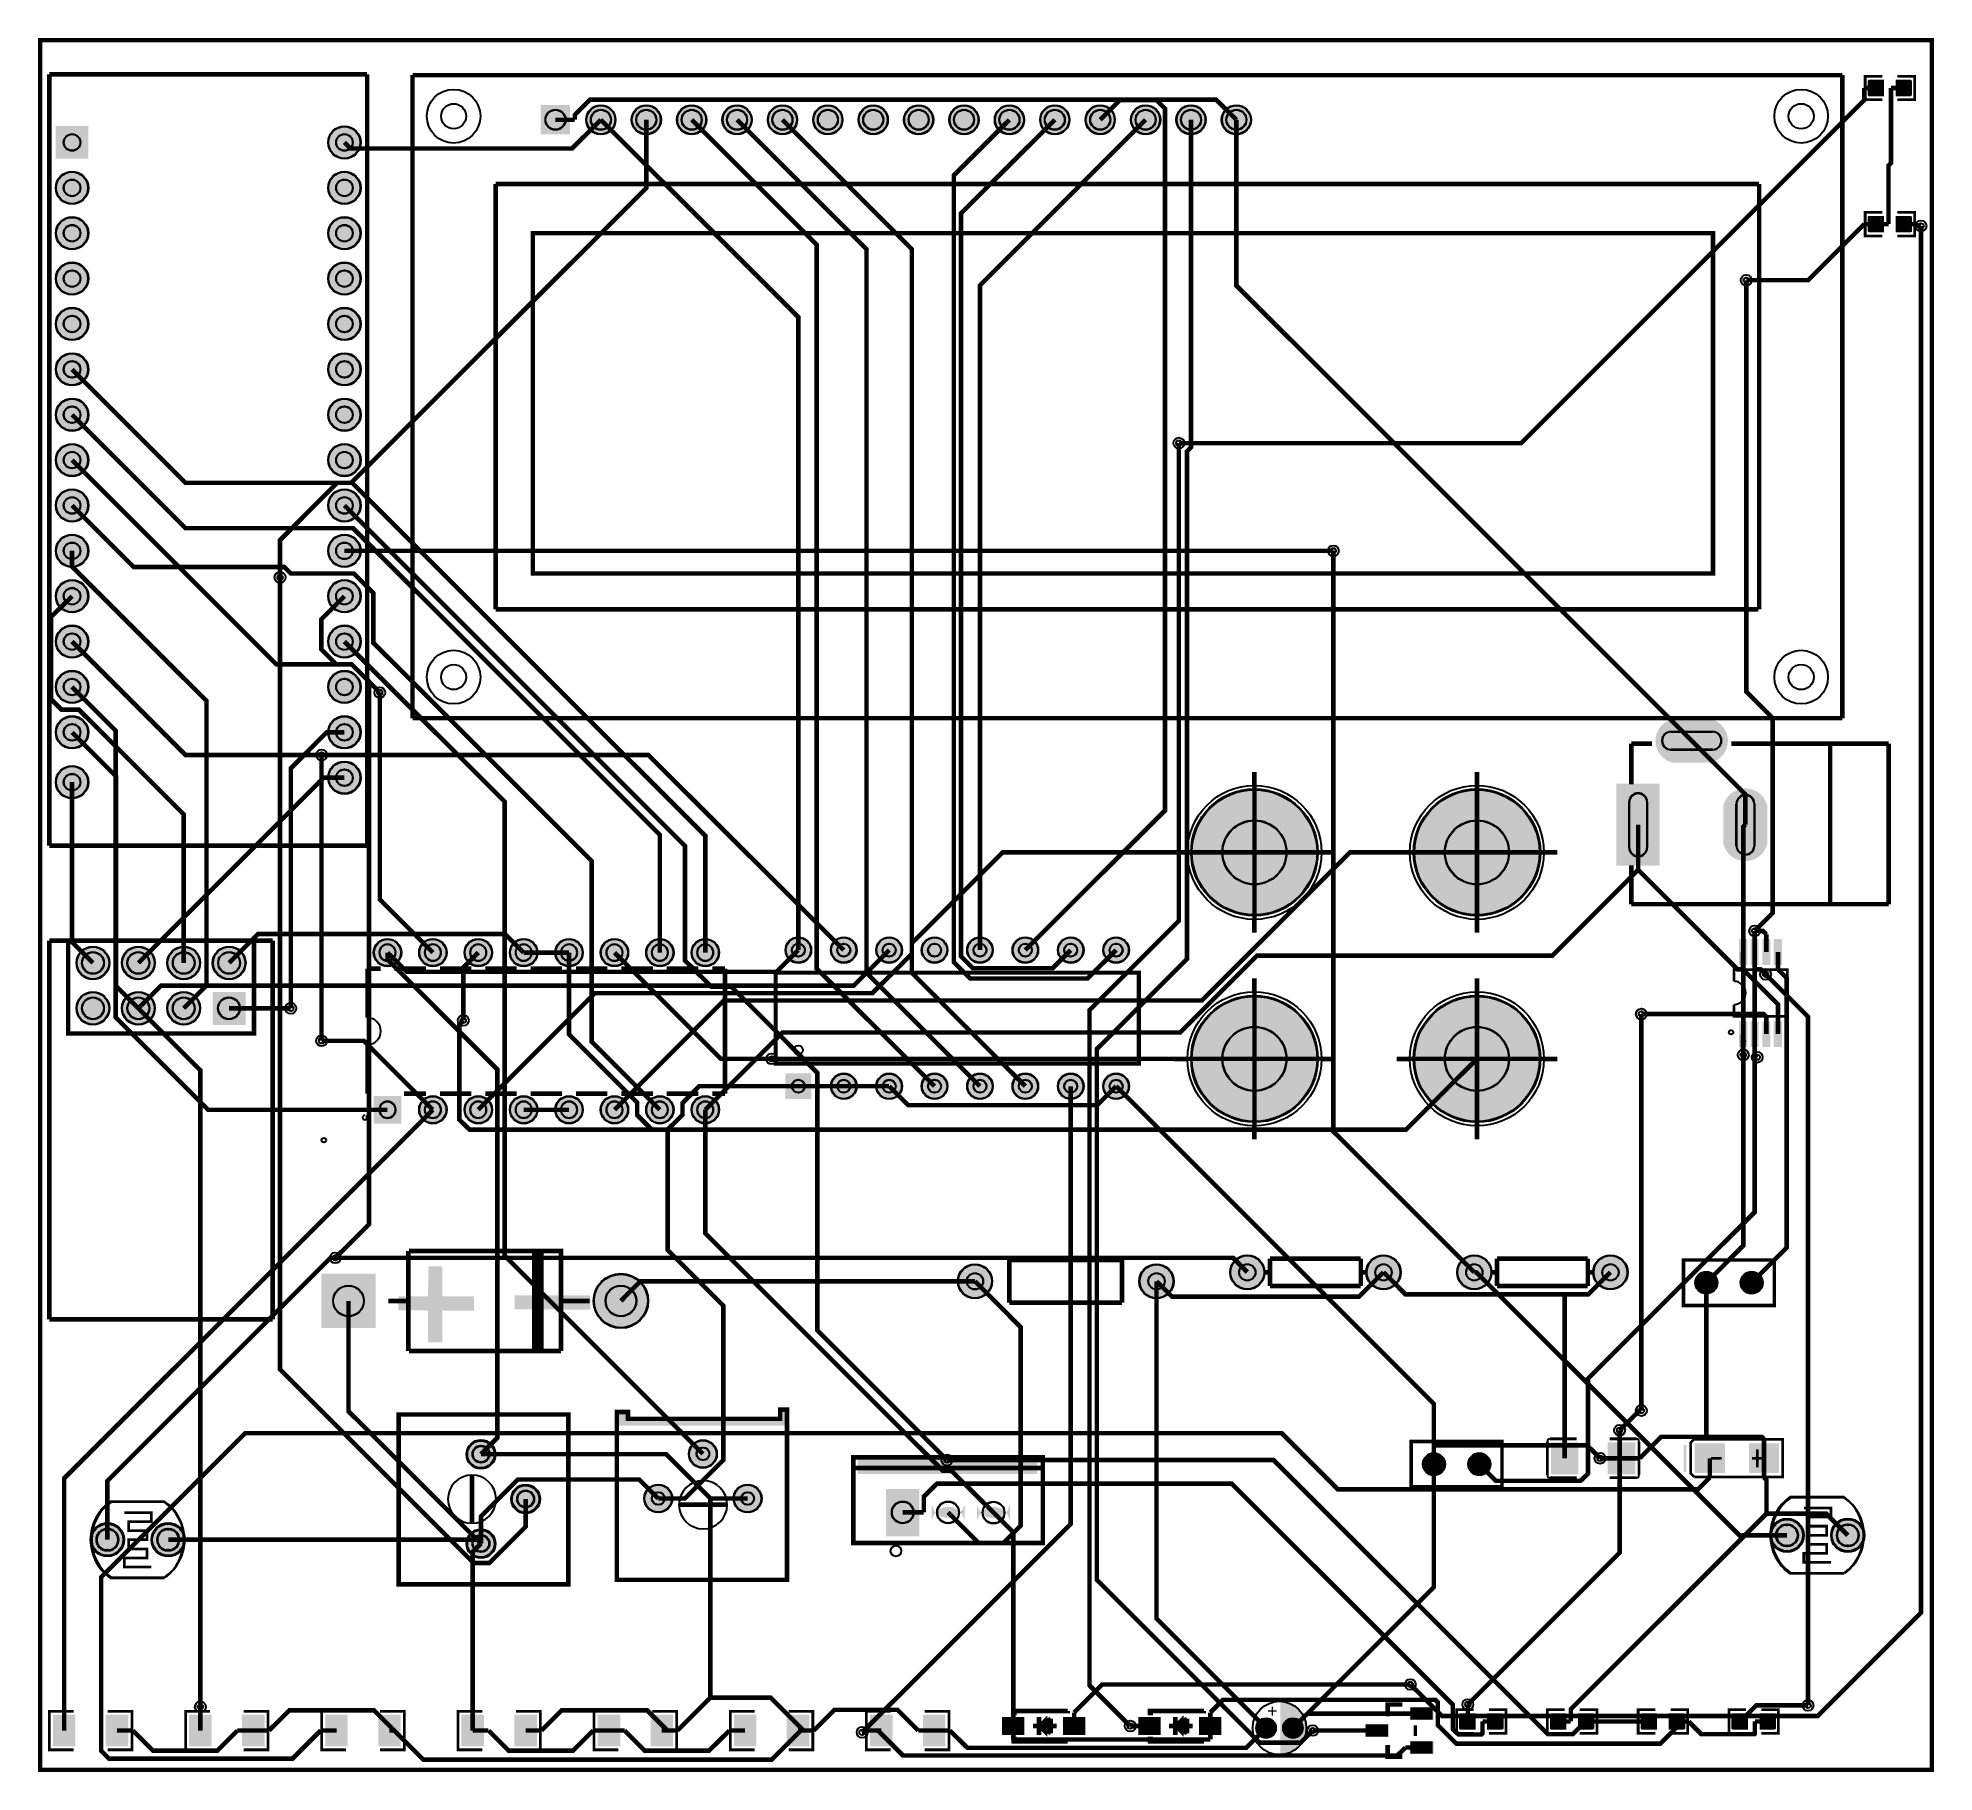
# Model space of a CAD drawing. Header units: millimetres. Extents: x 4 to 110, y 3 to 100.
import ezdxf

# ---------------------------------------------------------------- set-up
doc = ezdxf.new("R2010")
doc.units = ezdxf.units.MM
for name, color, linetype, true_color in [('BoardOutLine', 7, 'Continuous', 0xff00ff), ('BottomLayer', 7, 'Continuous', 0x0000ff), ('BottomSolderMaskLayer', 7, 'Continuous', 0xaa00ff), ('Document', 7, 'Continuous', 0xffffff), ('Hole', 7, 'Continuous', 0x222222), ('Multi-Layer', 7, 'Continuous', 0xc0c0c0), ('TopLayer', 7, 'Continuous', 0xff0000), ('TopPasteMaskLayer', 7, 'Continuous', 0x808080), ('TopSilkLayer', 7, 'Continuous', 0xffcc00), ('TopSolderMaskLayer', 7, 'Continuous', 0x800080)]:
    doc.layers.add(name, color=color, linetype=linetype, true_color=true_color)

msp = doc.modelspace()

# ---------------------------------------------------------------- hatches: boundary and pattern name
at = {"layer": 'BottomSolderMaskLayer'}
for points in [[(32.32, 96.45), (33.97, 96.45), (33.97, 94.8), (32.32, 94.8)], [(34.86, 95.62, 1), (36.51, 95.62, 1)], [(37.4, 95.62, 1), (39.05, 95.62, 1)], [(39.94, 95.62, 1), (41.59, 95.62, 1)], [(42.48, 95.62, 1), (44.13, 95.62, 1)], [(45.02, 95.62, 1), (46.67, 95.62, 1)], [(47.56, 95.62, 1), (49.21, 95.62, 1)], [(50.1, 95.62, 1), (51.75, 95.62, 1)], [(52.64, 95.62, 1), (54.29, 95.62, 1)], [(55.18, 95.62, 1), (56.83, 95.62, 1)], [(57.72, 95.62, 1), (59.37, 95.62, 1)], [(60.26, 95.62, 1), (61.91, 95.62, 1)], [(62.8, 95.62, 1), (64.45, 95.62, 1)], [(65.34, 95.62, 1), (66.99, 95.62, 1)], [(67.88, 95.62, 1), (69.53, 95.62, 1)], [(70.42, 95.62, 1), (72.07, 95.62, 1)], [(7.01, 95.27), (7.01, 93.44), (5.18, 93.44), (5.18, 95.27)], [(20.42, 94.35, 1), (22.25, 94.35, 1)], [(5.18, 91.81, 1), (7.01, 91.81, 1)], [(20.42, 91.81, 1), (22.25, 91.81, 1)], [(5.18, 89.27, 1), (7.01, 89.27, 1)], [(20.42, 89.27, 1), (22.25, 89.27, 1)], [(5.18, 86.73, 1), (7.01, 86.73, 1)], [(20.42, 86.73, 1), (22.25, 86.73, 1)], [(5.18, 84.19, 1), (7.01, 84.19, 1)], [(20.42, 84.19, 1), (22.25, 84.19, 1)], [(5.18, 81.65, 1), (7.01, 81.65, 1)], [(20.42, 81.65, 1), (22.25, 81.65, 1)], [(5.18, 79.11, 1), (7.01, 79.11, 1)], [(20.42, 79.11, 1), (22.25, 79.11, 1)], [(5.18, 76.57, 1), (7.01, 76.57, 1)], [(20.42, 76.57, 1), (22.25, 76.57, 1)], [(5.18, 74.03, 1), (7.01, 74.03, 1)], [(20.42, 74.03, 1), (22.25, 74.03, 1)], [(5.18, 71.49, 1), (7.01, 71.49, 1)], [(20.42, 71.49, 1), (22.25, 71.49, 1)], [(5.18, 68.95, 1), (7.01, 68.95, 1)], [(20.42, 68.95, 1), (22.25, 68.95, 1)], [(5.18, 66.41, 1), (7.01, 66.41, 1)], [(20.42, 66.41, 1), (22.25, 66.41, 1)], [(5.18, 63.87, 1), (7.01, 63.87, 1)], [(20.42, 63.87, 1), (22.25, 63.87, 1)], [(5.18, 61.33, 1), (7.01, 61.33, 1)], [(20.42, 61.33, 1), (22.25, 61.33, 1)], [(97.79, 62.08, -0.785398), (97.79, 59.63), (95.66, 59.63, -0.785398), (95.66, 62.08)], [(5.18, 58.54, 1), (7.01, 58.54, 1)], [(20.42, 58.79, 1), (22.25, 58.79, 1)], [(94.94, 58.45), (94.94, 53.86), (92.51, 53.86), (92.51, 58.45)], [(68.71, 54.61, 1), (75.81, 54.61, 1)], [(81.16, 54.61, 1), (88.26, 54.61, 1)], [(100.95, 55.08, -0.785398), (98.5, 55.08), (98.5, 57.23, -0.785398), (100.95, 57.23)], [(6.34, 48.42, 1), (8.19, 48.42, 1)], [(8.88, 48.42, 1), (10.73, 48.42, 1)], [(11.42, 48.42, 1), (13.27, 48.42, 1)], [(13.96, 48.42, 1), (15.81, 48.42, 1)], [(22.97, 49, 1), (24.52, 49, 1)], [(25.51, 49, 1), (27.06, 49, 1)], [(28.05, 49, 1), (29.6, 49, 1)], [(30.59, 49, 1), (32.14, 49, 1)], [(33.13, 49, 1), (34.68, 49, 1)], [(35.67, 49, 1), (37.22, 49, 1)], [(38.21, 49, 1), (39.76, 49, 1)], [(40.75, 49, 1), (42.3, 49, 1)], [(46.01, 49.14, 1), (47.46, 49.14, 1)], [(48.55, 49.14, 1), (50, 49.14, 1)], [(51.09, 49.14, 1), (52.54, 49.14, 1)], [(53.63, 49.14, 1), (55.08, 49.14, 1)], [(56.17, 49.14, 1), (57.62, 49.14, 1)], [(58.71, 49.14, 1), (60.16, 49.14, 1)], [(61.25, 49.14, 1), (62.7, 49.14, 1)], [(63.79, 49.14, 1), (65.24, 49.14, 1)], [(6.34, 45.88, 1), (8.19, 45.88, 1)], [(8.88, 45.88, 1), (10.73, 45.88, 1)], [(11.42, 45.88, 1), (13.27, 45.88, 1)], [(15.81, 46.8), (13.96, 46.8), (13.96, 44.95), (15.81, 44.95)], [(68.71, 43.05, 1), (75.81, 43.05, 1)], [(81.16, 43.05, 1), (88.26, 43.05, 1)], [(46.01, 42.24), (47.46, 42.24), (47.46, 40.8), (46.01, 40.8)], [(48.55, 41.52, 1), (50, 41.52, 1)], [(51.09, 41.52, 1), (52.54, 41.52, 1)], [(53.63, 41.52, 1), (55.08, 41.52, 1)], [(56.17, 41.52, 1), (57.62, 41.52, 1)], [(58.71, 41.52, 1), (60.16, 41.52, 1)], [(61.25, 41.52, 1), (62.7, 41.52, 1)], [(63.79, 41.52, 1), (65.24, 41.52, 1)], [(22.97, 39.42), (22.97, 40.98), (24.52, 40.98), (24.52, 39.42)], [(25.51, 40.2, 1), (27.06, 40.2, 1)], [(28.05, 40.2, 1), (29.6, 40.2, 1)], [(30.59, 40.2, 1), (32.14, 40.2, 1)], [(33.13, 40.2, 1), (34.68, 40.2, 1)], [(35.67, 40.2, 1), (37.22, 40.2, 1)], [(38.21, 40.2, 1), (39.76, 40.2, 1)], [(40.75, 40.2, 1), (42.3, 40.2, 1)], [(70.89, 31.1, 1), (72.82, 31.1, 1)], [(78.51, 31.1, 1), (80.44, 31.1, 1)], [(83.59, 31.1, 1), (85.52, 31.1, 1)], [(91.21, 31.1, 1), (93.14, 31.1, 1)], [(23.09, 27.98), (20.04, 27.98), (20.04, 31.03), (23.09, 31.03)], [(35.28, 29.5, 1), (38.33, 29.5, 1)], [(55.65, 30.6, 1), (57.58, 30.6, 1)], [(65.81, 30.6, 1), (67.74, 30.6, 1)], [(96.92, 30.52, 1), (98.16, 30.52, 1)], [(99.46, 30.52, 1), (100.7, 30.52, 1)], [(28.16, 20.91, 1), (29.79, 20.91, 1)], [(40.61, 20.93, 1), (42.19, 20.93, 1)], [(81.68, 20.36, 1), (82.92, 20.36, 1)], [(84.22, 20.36, 1), (85.46, 20.36, 1)], [(30.66, 18.41, 1), (32.29, 18.41, 1)], [(38.11, 18.44, 1), (39.69, 18.44, 1)], [(43.11, 18.44, 1), (44.69, 18.44, 1)], [(51.65, 18.98), (53.5, 18.98), (53.5, 16.33), (51.65, 16.33)], [(56.04, 18.07, -0.785398), (54.19, 18.07), (54.19, 17.25, -0.785398), (56.04, 17.25)], [(58.58, 18.06, -0.785398), (56.73, 18.06), (56.73, 17.24, -0.785398), (58.58, 17.24)], [(7.14, 16.13, 1), (9.02, 16.13, 1)], [(10.54, 16.13, 1), (12.42, 16.13, 1)], [(101.12, 16.38, 1), (103, 16.38, 1)], [(104.52, 16.38, 1), (106.4, 16.38, 1)], [(28.16, 15.91, 1), (29.79, 15.91, 1)], [(72.36, 5.59, 1), (73.46, 5.59, 1)], [(73.86, 5.59, 1), (74.96, 5.59, 1)]]:
    msp.add_hatch(color=256, dxfattribs=at).paths.add_polyline_path(points)
at = {"layer": 'Document'}
for points in [[(26.01, 27.19), (26.79, 27.19), (26.81, 27.21), (26.81, 31.41), (26.79, 31.43), (26.05, 31.43), (26.03, 31.41), (26.03, 30.99)], [(28.6, 28.95), (28.6, 29.73), (28.58, 29.75), (24.38, 29.75), (24.36, 29.73), (24.36, 28.99), (24.38, 28.97), (24.8, 28.97)], [(35.1, 29.01), (35.1, 29.79), (35.08, 29.81), (30.88, 29.81), (30.86, 29.79), (30.86, 29.05), (30.88, 29.03), (31.3, 29.03)], [(36.58, 23.28), (37.08, 23.28), (37.08, 22.9), (37.21, 22.78), (45.59, 22.78), (45.72, 22.9), (45.72, 23.41), (46.1, 23.41), (46.1, 22.52), (36.58, 22.52)], [(50.06, 20.66), (50.06, 19.82), (60.11, 19.82), (60.11, 20.66)], [(97.8, 20.62), (97.8, 20.77), (98.4, 20.77), (98.4, 20.62)], [(100.7, 20.62), (100.7, 20.77), (100.1, 20.77), (100.1, 20.62)], [(100.48, 20.19), (100.48, 21.19), (100.33, 21.19), (100.33, 20.19)], [(58.42, 5.83), (59.27, 5.83), (59.27, 5.62), (58.42, 5.62)], [(60.07, 5.7), (60.07, 5.7), (60.67, 5.1), (60.67, 6.3)], [(61.66, 5.92), (62.5, 5.92), (62.5, 5.71), (61.66, 5.71)], [(61.99, 5.37), (61.99, 6.21), (62.2, 6.21), (62.2, 5.37)], [(66.04, 5.83), (66.89, 5.83), (66.89, 5.62), (66.04, 5.62)], [(67.69, 5.7), (67.69, 5.7), (68.29, 5.1), (68.29, 6.3)], [(69.28, 5.92), (70.12, 5.92), (70.12, 5.71), (69.28, 5.71)], [(69.61, 5.37), (69.61, 6.21), (69.82, 6.21), (69.82, 5.37)]]:
    msp.add_hatch(color=256, dxfattribs=at).paths.add_polyline_path(points)
at = {"layer": 'Multi-Layer'}
for points in [[(32.35, 96.42), (33.95, 96.42), (33.95, 94.82), (32.35, 94.82)], [(34.89, 95.62, 1), (36.49, 95.62, 1)], [(37.43, 95.62, 1), (39.03, 95.62, 1)], [(39.97, 95.62, 1), (41.57, 95.62, 1)], [(42.51, 95.62, 1), (44.11, 95.62, 1)], [(45.05, 95.62, 1), (46.65, 95.62, 1)], [(47.59, 95.62, 1), (49.19, 95.62, 1)], [(50.13, 95.62, 1), (51.73, 95.62, 1)], [(52.67, 95.62, 1), (54.27, 95.62, 1)], [(55.21, 95.62, 1), (56.81, 95.62, 1)], [(57.75, 95.62, 1), (59.35, 95.62, 1)], [(60.29, 95.62, 1), (61.89, 95.62, 1)], [(62.83, 95.62, 1), (64.43, 95.62, 1)], [(65.37, 95.62, 1), (66.97, 95.62, 1)], [(67.91, 95.62, 1), (69.51, 95.62, 1)], [(70.45, 95.62, 1), (72.05, 95.62, 1)], [(6.99, 95.24), (6.99, 93.46), (5.21, 93.46), (5.21, 95.24)], [(20.45, 94.35, 1), (22.23, 94.35, 1)], [(5.21, 91.81, 1), (6.99, 91.81, 1)], [(20.45, 91.81, 1), (22.23, 91.81, 1)], [(5.21, 89.27, 1), (6.99, 89.27, 1)], [(20.45, 89.27, 1), (22.23, 89.27, 1)], [(5.21, 86.73, 1), (6.99, 86.73, 1)], [(20.45, 86.73, 1), (22.23, 86.73, 1)], [(5.21, 84.19, 1), (6.99, 84.19, 1)], [(20.45, 84.19, 1), (22.23, 84.19, 1)], [(5.21, 81.65, 1), (6.99, 81.65, 1)], [(20.45, 81.65, 1), (22.23, 81.65, 1)], [(5.21, 79.11, 1), (6.99, 79.11, 1)], [(20.45, 79.11, 1), (22.23, 79.11, 1)], [(5.21, 76.57, 1), (6.99, 76.57, 1)], [(20.45, 76.57, 1), (22.23, 76.57, 1)], [(5.21, 74.03, 1), (6.99, 74.03, 1)], [(20.45, 74.03, 1), (22.23, 74.03, 1)], [(5.21, 71.49, 1), (6.99, 71.49, 1)], [(20.45, 71.49, 1), (22.23, 71.49, 1)], [(5.21, 68.95, 1), (6.99, 68.95, 1)], [(20.45, 68.95, 1), (22.23, 68.95, 1)], [(5.21, 66.41, 1), (6.99, 66.41, 1)], [(20.45, 66.41, 1), (22.23, 66.41, 1)], [(5.21, 63.87, 1), (6.99, 63.87, 1)], [(20.45, 63.87, 1), (22.23, 63.87, 1)], [(5.21, 61.33, 1), (6.99, 61.33, 1)], [(20.45, 61.33, 1), (22.23, 61.33, 1)], [(97.78, 62.06, -0.785398), (97.78, 59.66), (95.68, 59.66, -0.785398), (95.68, 62.06)], [(5.21, 58.54, 1), (6.99, 58.54, 1)], [(20.45, 58.79, 1), (22.23, 58.79, 1)], [(94.93, 58.41), (94.93, 53.91), (92.53, 53.91), (92.53, 58.41)], [(68.76, 54.61, 1), (75.76, 54.61, 1)], [(81.21, 54.61, 1), (88.21, 54.61, 1)], [(100.93, 55.11, -0.785398), (98.53, 55.11), (98.53, 57.21, -0.785398), (100.93, 57.21)], [(6.37, 48.42, 1), (8.17, 48.42, 1)], [(8.91, 48.42, 1), (10.71, 48.42, 1)], [(11.45, 48.42, 1), (13.25, 48.42, 1)], [(13.99, 48.42, 1), (15.79, 48.42, 1)], [(23, 49, 1), (24.5, 49, 1)], [(25.54, 49, 1), (27.04, 49, 1)], [(28.08, 49, 1), (29.58, 49, 1)], [(30.62, 49, 1), (32.12, 49, 1)], [(33.16, 49, 1), (34.66, 49, 1)], [(35.7, 49, 1), (37.2, 49, 1)], [(38.24, 49, 1), (39.74, 49, 1)], [(40.78, 49, 1), (42.28, 49, 1)], [(46.04, 49.14, 1), (47.43, 49.14, 1)], [(48.58, 49.14, 1), (49.97, 49.14, 1)], [(51.12, 49.14, 1), (52.51, 49.14, 1)], [(53.66, 49.14, 1), (55.05, 49.14, 1)], [(56.2, 49.14, 1), (57.59, 49.14, 1)], [(58.74, 49.14, 1), (60.13, 49.14, 1)], [(61.28, 49.14, 1), (62.67, 49.14, 1)], [(63.82, 49.14, 1), (65.21, 49.14, 1)], [(6.37, 45.88, 1), (8.17, 45.88, 1)], [(8.91, 45.88, 1), (10.71, 45.88, 1)], [(11.45, 45.88, 1), (13.25, 45.88, 1)], [(15.78, 46.78), (13.98, 46.78), (13.98, 44.98), (15.78, 44.98)], [(68.76, 43.05, 1), (75.76, 43.05, 1)], [(81.21, 43.05, 1), (88.21, 43.05, 1)], [(46.04, 42.22), (47.43, 42.22), (47.43, 40.82), (46.04, 40.82)], [(48.58, 41.52, 1), (49.97, 41.52, 1)], [(51.12, 41.52, 1), (52.51, 41.52, 1)], [(53.66, 41.52, 1), (55.05, 41.52, 1)], [(56.2, 41.52, 1), (57.59, 41.52, 1)], [(58.74, 41.52, 1), (60.13, 41.52, 1)], [(61.28, 41.52, 1), (62.67, 41.52, 1)], [(63.82, 41.52, 1), (65.21, 41.52, 1)], [(23, 39.45), (23, 40.95), (24.5, 40.95), (24.5, 39.45)], [(25.54, 40.2, 1), (27.04, 40.2, 1)], [(28.08, 40.2, 1), (29.58, 40.2, 1)], [(30.62, 40.2, 1), (32.12, 40.2, 1)], [(33.16, 40.2, 1), (34.66, 40.2, 1)], [(35.7, 40.2, 1), (37.2, 40.2, 1)], [(38.24, 40.2, 1), (39.74, 40.2, 1)], [(40.78, 40.2, 1), (42.28, 40.2, 1)], [(70.92, 31.1, 1), (72.8, 31.1, 1)], [(78.54, 31.1, 1), (80.42, 31.1, 1)], [(83.62, 31.1, 1), (85.5, 31.1, 1)], [(91.24, 31.1, 1), (93.12, 31.1, 1)], [(23.07, 28), (20.07, 28), (20.07, 31), (23.07, 31)], [(35.31, 29.5, 1), (38.31, 29.5, 1)], [(55.68, 30.6, 1), (57.56, 30.6, 1)], [(65.84, 30.6, 1), (67.72, 30.6, 1)], [(96.94, 30.52, 1), (98.14, 30.52, 1)], [(99.48, 30.52, 1), (100.68, 30.52, 1)], [(28.21, 20.91, 1), (29.74, 20.91, 1)], [(40.64, 20.93, 1), (42.16, 20.93, 1)], [(81.7, 20.36, 1), (82.9, 20.36, 1)], [(84.24, 20.36, 1), (85.44, 20.36, 1)], [(30.71, 18.41, 1), (32.24, 18.41, 1)], [(38.14, 18.44, 1), (39.66, 18.44, 1)], [(43.14, 18.44, 1), (44.66, 18.44, 1)], [(51.68, 18.96), (53.48, 18.96), (53.48, 16.36), (51.68, 16.36)], [(56.02, 18.06, -0.785398), (54.22, 18.06), (54.22, 17.26, -0.785398), (56.02, 17.26)], [(58.56, 18.05, -0.785398), (56.76, 18.05), (56.76, 17.25, -0.785398), (58.56, 17.25)], [(7.19, 16.13, 1), (8.97, 16.13, 1)], [(10.59, 16.13, 1), (12.37, 16.13, 1)], [(101.17, 16.38, 1), (102.95, 16.38, 1)], [(104.57, 16.38, 1), (106.35, 16.38, 1)], [(28.21, 15.91, 1), (29.74, 15.91, 1)], [(72.41, 5.59, 1), (73.41, 5.59, 1)], [(73.91, 5.59, 1), (74.91, 5.59, 1)]]:
    msp.add_hatch(color=256, dxfattribs=at).paths.add_polyline_path(points)
at = {"layer": 'TopLayer'}
for points in [[(107.46, 96.97), (107.46, 97.83), (106.65, 97.83), (106.65, 96.97)], [(108.16, 96.97), (108.16, 97.83), (108.97, 97.83), (108.97, 96.97)], [(107.46, 89.35), (107.46, 90.21), (106.65, 90.21), (106.65, 89.35)], [(108.16, 89.35), (108.16, 90.21), (108.97, 90.21), (108.97, 89.35)], [(99.4, 49.74), (99.8, 49.74), (99.8, 48.34), (99.4, 48.34)], [(100.05, 49.74), (100.45, 49.74), (100.45, 48.34), (100.05, 48.34)], [(100.7, 49.74), (101.1, 49.74), (101.1, 48.34), (100.7, 48.34)], [(101.35, 49.74), (101.75, 49.74), (101.75, 48.34), (101.35, 48.34)], [(99.4, 45.14), (99.8, 45.14), (99.8, 43.74), (99.4, 43.74)], [(100.05, 45.14), (100.45, 45.14), (100.45, 43.74), (100.05, 43.74)], [(100.7, 45.14), (101.1, 45.14), (101.1, 43.74), (100.7, 43.74)], [(101.35, 45.14), (101.75, 45.14), (101.75, 43.74), (101.35, 43.74)], [(90.36, 19.83), (90.36, 21.55), (88.87, 21.55), (88.87, 19.83)], [(92.06, 19.83), (92.06, 21.55), (93.54, 21.55), (93.54, 19.83)], [(96.92, 21.49), (98.55, 21.49), (98.55, 19.89), (96.92, 19.89)], [(99.95, 21.49), (101.59, 21.49), (101.59, 19.89), (99.95, 19.89)], [(82.24, 6.75), (82.24, 6.05), (80.99, 6.05), (80.99, 6.75)], [(84.6, 5.53), (84.6, 6.39), (83.79, 6.39), (83.79, 5.53)], [(85.3, 5.53), (85.3, 6.39), (86.11, 6.39), (86.11, 5.53)], [(89.68, 5.53), (89.68, 6.39), (88.87, 6.39), (88.87, 5.53)], [(90.38, 5.53), (90.38, 6.39), (91.19, 6.39), (91.19, 5.53)], [(94.76, 5.53), (94.76, 6.39), (93.95, 6.39), (93.95, 5.53)], [(95.46, 5.53), (95.46, 6.39), (96.27, 6.39), (96.27, 5.53)], [(99.84, 5.53), (99.84, 6.39), (99.03, 6.39), (99.03, 5.53)], [(100.54, 5.53), (100.54, 6.39), (101.35, 6.39), (101.35, 5.53)], [(6.26, 4.6), (6.26, 6.3), (5.05, 6.3), (5.05, 4.6)], [(8.01, 4.6), (8.01, 6.3), (9.22, 6.3), (9.22, 4.6)], [(13.88, 4.6), (13.88, 6.3), (12.67, 6.3), (12.67, 4.6)], [(15.63, 4.6), (15.63, 6.3), (16.84, 6.3), (16.84, 4.6)], [(21.5, 4.6), (21.5, 6.3), (20.29, 6.3), (20.29, 4.6)], [(23.25, 4.6), (23.25, 6.3), (24.46, 6.3), (24.46, 4.6)], [(29.12, 4.6), (29.12, 6.3), (27.91, 6.3), (27.91, 4.6)], [(30.87, 4.6), (30.87, 6.3), (32.08, 6.3), (32.08, 4.6)], [(36.74, 4.6), (36.74, 6.3), (35.53, 6.3), (35.53, 4.6)], [(38.49, 4.6), (38.49, 6.3), (39.7, 6.3), (39.7, 4.6)], [(44.36, 4.6), (44.36, 6.3), (43.15, 6.3), (43.15, 4.6)], [(46.11, 4.6), (46.11, 6.3), (47.32, 6.3), (47.32, 4.6)], [(51.98, 4.6), (51.98, 6.3), (50.77, 6.3), (50.77, 4.6)], [(53.73, 4.6), (53.73, 6.3), (54.94, 6.3), (54.94, 4.6)], [(58.17, 6.18), (59.37, 6.18), (59.37, 5.23), (58.17, 5.23)], [(61.57, 6.18), (62.77, 6.18), (62.77, 5.23), (61.57, 5.23)], [(65.79, 6.18), (66.99, 6.18), (66.99, 5.23), (65.79, 5.23)], [(69.19, 6.18), (70.39, 6.18), (70.39, 5.23), (69.19, 5.23)], [(79.74, 5.8), (79.74, 5.1), (78.49, 5.1), (78.49, 5.8)], [(82.24, 4.85), (82.24, 4.15), (80.99, 4.15), (80.99, 4.85)]]:
    msp.add_hatch(color=256, dxfattribs=at).paths.add_polyline_path(points)
at = {"layer": 'TopPasteMaskLayer'}
for points in [[(106.62, 96.95), (107.42, 96.95), (107.47, 97), (107.47, 97.23), (107.1, 97.23), (107.1, 97.56), (107.47, 97.56), (107.47, 97.8), (107.42, 97.85), (106.62, 97.85), (106.57, 97.8), (106.57, 97)], [(109.01, 97.85), (108.21, 97.85), (108.16, 97.8), (108.16, 97.57), (108.53, 97.57), (108.53, 97.24), (108.16, 97.24), (108.16, 97), (108.21, 96.95), (109.01, 96.95), (109.06, 97), (109.06, 97.8)], [(106.62, 89.33), (107.42, 89.33), (107.47, 89.38), (107.47, 89.61), (107.1, 89.61), (107.1, 89.94), (107.47, 89.94), (107.47, 90.18), (107.42, 90.23), (106.62, 90.23), (106.57, 90.18), (106.57, 89.38)], [(109.01, 90.23), (108.21, 90.23), (108.16, 90.18), (108.16, 89.95), (108.53, 89.95), (108.53, 89.62), (108.16, 89.62), (108.16, 89.38), (108.21, 89.33), (109.01, 89.33), (109.06, 89.38), (109.06, 90.18)], [(99.4, 49.74), (99.8, 49.74), (99.8, 48.34), (99.4, 48.34)], [(100.05, 49.74), (100.45, 49.74), (100.45, 48.34), (100.05, 48.34)], [(100.7, 49.74), (101.1, 49.74), (101.1, 48.34), (100.7, 48.34)], [(101.35, 49.74), (101.75, 49.74), (101.75, 48.34), (101.35, 48.34)], [(99.4, 45.14), (99.8, 45.14), (99.8, 43.74), (99.4, 43.74)], [(100.05, 45.14), (100.45, 45.14), (100.45, 43.74), (100.05, 43.74)], [(100.7, 45.14), (101.1, 45.14), (101.1, 43.74), (100.7, 43.74)], [(101.35, 45.14), (101.75, 45.14), (101.75, 43.74), (101.35, 43.74)], [(90.36, 19.93), (90.36, 20.3), (90.26, 20.4), (89.95, 20.4), (89.85, 20.5), (89.85, 20.88), (89.95, 20.98), (90.26, 20.98), (90.36, 21.08), (90.36, 21.45), (90.26, 21.55), (88.97, 21.55), (88.87, 21.45), (88.87, 19.93), (88.97, 19.83), (90.26, 19.83)], [(92.06, 19.93), (92.06, 20.3), (92.16, 20.4), (92.46, 20.4), (92.56, 20.5), (92.56, 20.88), (92.46, 20.98), (92.16, 20.98), (92.06, 21.08), (92.06, 21.45), (92.16, 21.55), (93.44, 21.55), (93.54, 21.45), (93.54, 19.93), (93.44, 19.83), (92.16, 19.83)], [(98.55, 19.99), (98.55, 20.36), (98.45, 20.46), (98.1, 20.46), (98, 20.56), (98, 20.82), (98.1, 20.92), (98.45, 20.92), (98.55, 21.02), (98.55, 21.39), (98.45, 21.49), (97.02, 21.49), (96.92, 21.39), (96.92, 19.99), (97.02, 19.89), (98.45, 19.89)], [(99.95, 21.39), (99.95, 21.02), (100.05, 20.92), (100.41, 20.92), (100.51, 20.82), (100.51, 20.56), (100.41, 20.46), (100.05, 20.46), (99.95, 20.36), (99.95, 19.99), (100.05, 19.89), (101.49, 19.89), (101.59, 19.99), (101.59, 21.39), (101.49, 21.49), (100.05, 21.49)], [(82.24, 6.75), (82.24, 6.05), (80.99, 6.05), (80.99, 6.75)], [(83.76, 5.51), (84.56, 5.51), (84.61, 5.56), (84.61, 5.79), (84.24, 5.79), (84.24, 6.12), (84.61, 6.12), (84.61, 6.36), (84.56, 6.41), (83.76, 6.41), (83.71, 6.36), (83.71, 5.56)], [(86.15, 6.41), (85.35, 6.41), (85.3, 6.36), (85.3, 6.13), (85.67, 6.13), (85.67, 5.8), (85.3, 5.8), (85.3, 5.56), (85.35, 5.51), (86.15, 5.51), (86.2, 5.56), (86.2, 6.36)], [(88.84, 5.51), (89.64, 5.51), (89.69, 5.56), (89.69, 5.79), (89.32, 5.79), (89.32, 6.12), (89.69, 6.12), (89.69, 6.36), (89.64, 6.41), (88.84, 6.41), (88.79, 6.36), (88.79, 5.56)], [(91.23, 6.41), (90.43, 6.41), (90.38, 6.36), (90.38, 6.13), (90.75, 6.13), (90.75, 5.8), (90.38, 5.8), (90.38, 5.56), (90.43, 5.51), (91.23, 5.51), (91.28, 5.56), (91.28, 6.36)], [(93.92, 5.51), (94.72, 5.51), (94.77, 5.56), (94.77, 5.79), (94.4, 5.79), (94.4, 6.12), (94.77, 6.12), (94.77, 6.36), (94.72, 6.41), (93.92, 6.41), (93.87, 6.36), (93.87, 5.56)], [(96.31, 6.41), (95.51, 6.41), (95.46, 6.36), (95.46, 6.13), (95.83, 6.13), (95.83, 5.8), (95.46, 5.8), (95.46, 5.56), (95.51, 5.51), (96.31, 5.51), (96.36, 5.56), (96.36, 6.36)], [(99, 5.51), (99.8, 5.51), (99.85, 5.56), (99.85, 5.79), (99.48, 5.79), (99.48, 6.12), (99.85, 6.12), (99.85, 6.36), (99.8, 6.41), (99, 6.41), (98.95, 6.36), (98.95, 5.56)], [(101.39, 6.41), (100.59, 6.41), (100.54, 6.36), (100.54, 6.13), (100.91, 6.13), (100.91, 5.8), (100.54, 5.8), (100.54, 5.56), (100.59, 5.51), (101.39, 5.51), (101.44, 5.56), (101.44, 6.36)], [(6.26, 4.7), (6.26, 5.06), (6.16, 5.16), (5.95, 5.16), (5.85, 5.26), (5.85, 5.64), (5.95, 5.74), (6.16, 5.74), (6.26, 5.84), (6.26, 6.2), (6.16, 6.3), (5.15, 6.3), (5.05, 6.2), (5.05, 4.7), (5.15, 4.6), (6.16, 4.6)], [(8.01, 4.7), (8.01, 5.06), (8.11, 5.16), (8.32, 5.16), (8.42, 5.26), (8.42, 5.64), (8.32, 5.74), (8.11, 5.74), (8.01, 5.84), (8.01, 6.2), (8.11, 6.3), (9.12, 6.3), (9.22, 6.2), (9.22, 4.7), (9.12, 4.6), (8.11, 4.6)], [(13.88, 4.7), (13.88, 5.06), (13.78, 5.16), (13.57, 5.16), (13.47, 5.26), (13.47, 5.64), (13.57, 5.74), (13.78, 5.74), (13.88, 5.84), (13.88, 6.2), (13.78, 6.3), (12.77, 6.3), (12.67, 6.2), (12.67, 4.7), (12.77, 4.6), (13.78, 4.6)], [(15.63, 4.7), (15.63, 5.06), (15.73, 5.16), (15.94, 5.16), (16.04, 5.26), (16.04, 5.64), (15.94, 5.74), (15.73, 5.74), (15.63, 5.84), (15.63, 6.2), (15.73, 6.3), (16.74, 6.3), (16.84, 6.2), (16.84, 4.7), (16.74, 4.6), (15.73, 4.6)], [(21.5, 4.7), (21.5, 5.06), (21.4, 5.16), (21.19, 5.16), (21.09, 5.26), (21.09, 5.64), (21.19, 5.74), (21.4, 5.74), (21.5, 5.84), (21.5, 6.2), (21.4, 6.3), (20.39, 6.3), (20.29, 6.2), (20.29, 4.7), (20.39, 4.6), (21.4, 4.6)], [(23.25, 4.7), (23.25, 5.06), (23.35, 5.16), (23.56, 5.16), (23.66, 5.26), (23.66, 5.64), (23.56, 5.74), (23.35, 5.74), (23.25, 5.84), (23.25, 6.2), (23.35, 6.3), (24.36, 6.3), (24.46, 6.2), (24.46, 4.7), (24.36, 4.6), (23.35, 4.6)], [(29.12, 4.7), (29.12, 5.06), (29.02, 5.16), (28.81, 5.16), (28.71, 5.26), (28.71, 5.64), (28.81, 5.74), (29.02, 5.74), (29.12, 5.84), (29.12, 6.2), (29.02, 6.3), (28.01, 6.3), (27.91, 6.2), (27.91, 4.7), (28.01, 4.6), (29.02, 4.6)], [(30.87, 4.7), (30.87, 5.06), (30.97, 5.16), (31.18, 5.16), (31.28, 5.26), (31.28, 5.64), (31.18, 5.74), (30.97, 5.74), (30.87, 5.84), (30.87, 6.2), (30.97, 6.3), (31.98, 6.3), (32.08, 6.2), (32.08, 4.7), (31.98, 4.6), (30.97, 4.6)], [(36.74, 4.7), (36.74, 5.06), (36.64, 5.16), (36.43, 5.16), (36.33, 5.26), (36.33, 5.64), (36.43, 5.74), (36.64, 5.74), (36.74, 5.84), (36.74, 6.2), (36.64, 6.3), (35.63, 6.3), (35.53, 6.2), (35.53, 4.7), (35.63, 4.6), (36.64, 4.6)], [(38.49, 4.7), (38.49, 5.06), (38.59, 5.16), (38.8, 5.16), (38.9, 5.26), (38.9, 5.64), (38.8, 5.74), (38.59, 5.74), (38.49, 5.84), (38.49, 6.2), (38.59, 6.3), (39.6, 6.3), (39.7, 6.2), (39.7, 4.7), (39.6, 4.6), (38.59, 4.6)], [(44.36, 4.7), (44.36, 5.06), (44.26, 5.16), (44.05, 5.16), (43.95, 5.26), (43.95, 5.64), (44.05, 5.74), (44.26, 5.74), (44.36, 5.84), (44.36, 6.2), (44.26, 6.3), (43.25, 6.3), (43.15, 6.2), (43.15, 4.7), (43.25, 4.6), (44.26, 4.6)], [(46.11, 4.7), (46.11, 5.06), (46.21, 5.16), (46.42, 5.16), (46.52, 5.26), (46.52, 5.64), (46.42, 5.74), (46.21, 5.74), (46.11, 5.84), (46.11, 6.2), (46.21, 6.3), (47.22, 6.3), (47.32, 6.2), (47.32, 4.7), (47.22, 4.6), (46.21, 4.6)], [(51.98, 4.7), (51.98, 5.06), (51.88, 5.16), (51.67, 5.16), (51.57, 5.26), (51.57, 5.64), (51.67, 5.74), (51.88, 5.74), (51.98, 5.84), (51.98, 6.2), (51.88, 6.3), (50.87, 6.3), (50.77, 6.2), (50.77, 4.7), (50.87, 4.6), (51.88, 4.6)], [(53.73, 4.7), (53.73, 5.06), (53.83, 5.16), (54.04, 5.16), (54.14, 5.26), (54.14, 5.64), (54.04, 5.74), (53.83, 5.74), (53.73, 5.84), (53.73, 6.2), (53.83, 6.3), (54.84, 6.3), (54.94, 6.2), (54.94, 4.7), (54.84, 4.6), (53.83, 4.6)], [(58.17, 6.18), (59.37, 6.18), (59.37, 5.23), (58.17, 5.23)], [(61.57, 6.18), (62.77, 6.18), (62.77, 5.23), (61.57, 5.23)], [(65.79, 6.18), (66.99, 6.18), (66.99, 5.23), (65.79, 5.23)], [(69.19, 6.18), (70.39, 6.18), (70.39, 5.23), (69.19, 5.23)], [(79.74, 5.8), (79.74, 5.1), (78.49, 5.1), (78.49, 5.8)], [(82.24, 4.85), (82.24, 4.15), (80.99, 4.15), (80.99, 4.85)]]:
    msp.add_hatch(color=256, dxfattribs=at).paths.add_polyline_path(points)
at = {"layer": 'TopSilkLayer'}
for points in [[(96.42, 19.93), (96.42, 21.43), (96.27, 21.43), (96.27, 19.93)], [(58.96, 6.68), (58.96, 6.31), (58.66, 6.31), (58.66, 6.68)], [(66.58, 6.68), (66.58, 6.31), (66.28, 6.31), (66.28, 6.68)], [(73.71, 4.09), (73.77, 4.09), (73.82, 4.1), (73.88, 4.11), (73.93, 4.12), (73.99, 4.13), (74.04, 4.15), (74.09, 4.16), (74.14, 4.18), (74.2, 4.2), (74.25, 4.23), (74.3, 4.25), (74.35, 4.28), (74.39, 4.31), (74.44, 4.34), (74.49, 4.37), (74.53, 4.4), (74.57, 4.44), (74.62, 4.47), (74.66, 4.51), (74.7, 4.55), (74.73, 4.59), (74.77, 4.64), (74.81, 4.68), (74.84, 4.72), (74.87, 4.77), (74.9, 4.82), (74.93, 4.87), (74.95, 4.92), (74.98, 4.97), (75, 5.02), (75.02, 5.07), (75.04, 5.12), (75.05, 5.18), (75.07, 5.23), (75.08, 5.28), (75.09, 5.34), (75.1, 5.39), (75.1, 5.45), (75.11, 5.5), (75.11, 5.56), (75.11, 5.62), (75.11, 5.67), (75.1, 5.73), (75.1, 5.78), (75.09, 5.84), (75.08, 5.89), (75.07, 5.95), (75.05, 6), (75.04, 6.05), (75.02, 6.11), (75, 6.16), (74.98, 6.21), (74.95, 6.26), (74.93, 6.31), (74.9, 6.36), (74.87, 6.41), (74.84, 6.45), (74.81, 6.5), (74.77, 6.54), (74.73, 6.58), (74.7, 6.62), (74.66, 6.66), (74.62, 6.7), (74.57, 6.74), (74.53, 6.77), (74.49, 6.81), (74.44, 6.84), (74.39, 6.87), (74.35, 6.9), (74.3, 6.92), (74.25, 6.95), (74.2, 6.97), (74.14, 6.99), (74.09, 7.01), (74.04, 7.03), (73.99, 7.04), (73.93, 7.06), (73.88, 7.07), (73.82, 7.08), (73.77, 7.08), (73.71, 7.09)], [(60.87, 5.3), (60.87, 6.11), (60.29, 5.7)], [(68.49, 5.3), (68.49, 6.11), (67.91, 5.7)], [(58.96, 4.73), (58.96, 5.1), (58.66, 5.1), (58.66, 4.73)], [(66.58, 4.73), (66.58, 5.1), (66.28, 5.1), (66.28, 4.73)]]:
    msp.add_hatch(color=256, dxfattribs=at).paths.add_polyline_path(points)
at = {"layer": 'TopSolderMaskLayer'}
for points in [[(107.49, 96.94), (107.49, 97.86), (106.63, 97.86), (106.63, 96.94)], [(108.14, 96.94), (108.14, 97.86), (108.99, 97.86), (108.99, 96.94)], [(32.32, 96.45), (33.97, 96.45), (33.97, 94.8), (32.32, 94.8)], [(34.86, 95.62, 1), (36.51, 95.62, 1)], [(37.4, 95.62, 1), (39.05, 95.62, 1)], [(39.94, 95.62, 1), (41.59, 95.62, 1)], [(42.48, 95.62, 1), (44.13, 95.62, 1)], [(45.02, 95.62, 1), (46.67, 95.62, 1)], [(47.56, 95.62, 1), (49.21, 95.62, 1)], [(50.1, 95.62, 1), (51.75, 95.62, 1)], [(52.64, 95.62, 1), (54.29, 95.62, 1)], [(55.18, 95.62, 1), (56.83, 95.62, 1)], [(57.72, 95.62, 1), (59.37, 95.62, 1)], [(60.26, 95.62, 1), (61.91, 95.62, 1)], [(62.8, 95.62, 1), (64.45, 95.62, 1)], [(65.34, 95.62, 1), (66.99, 95.62, 1)], [(67.88, 95.62, 1), (69.53, 95.62, 1)], [(70.42, 95.62, 1), (72.07, 95.62, 1)], [(7.01, 95.27), (7.01, 93.44), (5.18, 93.44), (5.18, 95.27)], [(20.42, 94.35, 1), (22.25, 94.35, 1)], [(5.18, 91.81, 1), (7.01, 91.81, 1)], [(20.42, 91.81, 1), (22.25, 91.81, 1)], [(5.18, 89.27, 1), (7.01, 89.27, 1)], [(20.42, 89.27, 1), (22.25, 89.27, 1)], [(107.49, 89.32), (107.49, 90.24), (106.63, 90.24), (106.63, 89.32)], [(108.14, 89.32), (108.14, 90.24), (108.99, 90.24), (108.99, 89.32)], [(5.18, 86.73, 1), (7.01, 86.73, 1)], [(20.42, 86.73, 1), (22.25, 86.73, 1)], [(5.18, 84.19, 1), (7.01, 84.19, 1)], [(20.42, 84.19, 1), (22.25, 84.19, 1)], [(5.18, 81.65, 1), (7.01, 81.65, 1)], [(20.42, 81.65, 1), (22.25, 81.65, 1)], [(5.18, 79.11, 1), (7.01, 79.11, 1)], [(20.42, 79.11, 1), (22.25, 79.11, 1)], [(5.18, 76.57, 1), (7.01, 76.57, 1)], [(20.42, 76.57, 1), (22.25, 76.57, 1)], [(5.18, 74.03, 1), (7.01, 74.03, 1)], [(20.42, 74.03, 1), (22.25, 74.03, 1)], [(5.18, 71.49, 1), (7.01, 71.49, 1)], [(20.42, 71.49, 1), (22.25, 71.49, 1)], [(5.18, 68.95, 1), (7.01, 68.95, 1)], [(20.42, 68.95, 1), (22.25, 68.95, 1)], [(5.18, 66.41, 1), (7.01, 66.41, 1)], [(20.42, 66.41, 1), (22.25, 66.41, 1)], [(5.18, 63.87, 1), (7.01, 63.87, 1)], [(20.42, 63.87, 1), (22.25, 63.87, 1)], [(5.18, 61.33, 1), (7.01, 61.33, 1)], [(20.42, 61.33, 1), (22.25, 61.33, 1)], [(97.79, 62.08, -0.785398), (97.79, 59.63), (95.66, 59.63, -0.785398), (95.66, 62.08)], [(5.18, 58.54, 1), (7.01, 58.54, 1)], [(20.42, 58.79, 1), (22.25, 58.79, 1)], [(94.94, 58.45), (94.94, 53.86), (92.51, 53.86), (92.51, 58.45)], [(68.71, 54.61, 1), (75.81, 54.61, 1)], [(81.16, 54.61, 1), (88.26, 54.61, 1)], [(100.95, 55.08, -0.785398), (98.5, 55.08), (98.5, 57.23, -0.785398), (100.95, 57.23)], [(6.34, 48.42, 1), (8.19, 48.42, 1)], [(8.88, 48.42, 1), (10.73, 48.42, 1)], [(11.42, 48.42, 1), (13.27, 48.42, 1)], [(13.96, 48.42, 1), (15.81, 48.42, 1)], [(22.97, 49, 1), (24.52, 49, 1)], [(25.51, 49, 1), (27.06, 49, 1)], [(28.05, 49, 1), (29.6, 49, 1)], [(30.59, 49, 1), (32.14, 49, 1)], [(33.13, 49, 1), (34.68, 49, 1)], [(35.67, 49, 1), (37.22, 49, 1)], [(38.21, 49, 1), (39.76, 49, 1)], [(40.75, 49, 1), (42.3, 49, 1)], [(46.01, 49.14, 1), (47.46, 49.14, 1)], [(48.55, 49.14, 1), (50, 49.14, 1)], [(51.09, 49.14, 1), (52.54, 49.14, 1)], [(53.63, 49.14, 1), (55.08, 49.14, 1)], [(56.17, 49.14, 1), (57.62, 49.14, 1)], [(58.71, 49.14, 1), (60.16, 49.14, 1)], [(61.25, 49.14, 1), (62.7, 49.14, 1)], [(63.79, 49.14, 1), (65.24, 49.14, 1)], [(99.37, 49.76), (99.83, 49.76), (99.83, 48.31), (99.37, 48.31)], [(100.02, 49.76), (100.48, 49.76), (100.48, 48.31), (100.02, 48.31)], [(100.67, 49.76), (101.13, 49.76), (101.13, 48.31), (100.67, 48.31)], [(101.32, 49.76), (101.78, 49.76), (101.78, 48.31), (101.32, 48.31)], [(6.34, 45.88, 1), (8.19, 45.88, 1)], [(8.88, 45.88, 1), (10.73, 45.88, 1)], [(11.42, 45.88, 1), (13.27, 45.88, 1)], [(15.81, 46.8), (13.96, 46.8), (13.96, 44.95), (15.81, 44.95)], [(68.71, 43.05, 1), (75.81, 43.05, 1)], [(81.16, 43.05, 1), (88.26, 43.05, 1)], [(99.37, 45.16), (99.83, 45.16), (99.83, 43.71), (99.37, 43.71)], [(100.02, 45.16), (100.48, 45.16), (100.48, 43.71), (100.02, 43.71)], [(100.67, 45.16), (101.13, 45.16), (101.13, 43.71), (100.67, 43.71)], [(101.32, 45.16), (101.78, 45.16), (101.78, 43.71), (101.32, 43.71)], [(46.01, 42.24), (47.46, 42.24), (47.46, 40.8), (46.01, 40.8)], [(48.55, 41.52, 1), (50, 41.52, 1)], [(51.09, 41.52, 1), (52.54, 41.52, 1)], [(53.63, 41.52, 1), (55.08, 41.52, 1)], [(56.17, 41.52, 1), (57.62, 41.52, 1)], [(58.71, 41.52, 1), (60.16, 41.52, 1)], [(61.25, 41.52, 1), (62.7, 41.52, 1)], [(63.79, 41.52, 1), (65.24, 41.52, 1)], [(22.97, 39.42), (22.97, 40.98), (24.52, 40.98), (24.52, 39.42)], [(25.51, 40.2, 1), (27.06, 40.2, 1)], [(28.05, 40.2, 1), (29.6, 40.2, 1)], [(30.59, 40.2, 1), (32.14, 40.2, 1)], [(33.13, 40.2, 1), (34.68, 40.2, 1)], [(35.67, 40.2, 1), (37.22, 40.2, 1)], [(38.21, 40.2, 1), (39.76, 40.2, 1)], [(40.75, 40.2, 1), (42.3, 40.2, 1)], [(70.89, 31.1, 1), (72.82, 31.1, 1)], [(78.51, 31.1, 1), (80.44, 31.1, 1)], [(83.59, 31.1, 1), (85.52, 31.1, 1)], [(91.21, 31.1, 1), (93.14, 31.1, 1)], [(23.09, 27.98), (20.04, 27.98), (20.04, 31.03), (23.09, 31.03)], [(35.28, 29.5, 1), (38.33, 29.5, 1)], [(55.65, 30.6, 1), (57.58, 30.6, 1)], [(65.81, 30.6, 1), (67.74, 30.6, 1)], [(96.92, 30.52, 1), (98.16, 30.52, 1)], [(99.46, 30.52, 1), (100.7, 30.52, 1)], [(28.16, 20.91, 1), (29.79, 20.91, 1)], [(40.61, 20.93, 1), (42.19, 20.93, 1)], [(90.39, 19.8), (90.39, 21.58), (88.85, 21.58), (88.85, 19.8)], [(92.03, 19.8), (92.03, 21.58), (93.57, 21.58), (93.57, 19.8)], [(96.89, 21.52), (98.58, 21.52), (98.58, 19.87), (96.89, 19.87)], [(99.93, 21.52), (101.61, 21.52), (101.61, 19.87), (99.93, 19.87)], [(81.68, 20.36, 1), (82.92, 20.36, 1)], [(84.22, 20.36, 1), (85.46, 20.36, 1)], [(30.66, 18.41, 1), (32.29, 18.41, 1)], [(38.11, 18.44, 1), (39.69, 18.44, 1)], [(43.11, 18.44, 1), (44.69, 18.44, 1)], [(51.65, 18.98), (53.5, 18.98), (53.5, 16.33), (51.65, 16.33)], [(56.04, 18.07, -0.785398), (54.19, 18.07), (54.19, 17.25, -0.785398), (56.04, 17.25)], [(58.58, 18.06, -0.785398), (56.73, 18.06), (56.73, 17.24, -0.785398), (58.58, 17.24)], [(7.14, 16.13, 1), (9.02, 16.13, 1)], [(10.54, 16.13, 1), (12.42, 16.13, 1)], [(101.12, 16.38, 1), (103, 16.38, 1)], [(104.52, 16.38, 1), (106.4, 16.38, 1)], [(28.16, 15.91, 1), (29.79, 15.91, 1)], [(82.28, 6.77), (82.28, 6.04), (80.94, 6.04), (80.94, 6.77)], [(84.63, 5.5), (84.63, 6.42), (83.77, 6.42), (83.77, 5.5)], [(85.28, 5.5), (85.28, 6.42), (86.13, 6.42), (86.13, 5.5)], [(89.71, 5.5), (89.71, 6.42), (88.85, 6.42), (88.85, 5.5)], [(90.36, 5.5), (90.36, 6.42), (91.21, 6.42), (91.21, 5.5)], [(94.79, 5.5), (94.79, 6.42), (93.93, 6.42), (93.93, 5.5)], [(95.44, 5.5), (95.44, 6.42), (96.29, 6.42), (96.29, 5.5)], [(99.87, 5.5), (99.87, 6.42), (99.01, 6.42), (99.01, 5.5)], [(100.52, 5.5), (100.52, 6.42), (101.37, 6.42), (101.37, 5.5)], [(6.29, 4.57), (6.29, 6.33), (5.03, 6.33), (5.03, 4.57)], [(7.99, 4.57), (7.99, 6.33), (9.25, 6.33), (9.25, 4.57)], [(13.91, 4.57), (13.91, 6.33), (12.65, 6.33), (12.65, 4.57)], [(15.61, 4.57), (15.61, 6.33), (16.87, 6.33), (16.87, 4.57)], [(21.53, 4.57), (21.53, 6.33), (20.27, 6.33), (20.27, 4.57)], [(23.23, 4.57), (23.23, 6.33), (24.49, 6.33), (24.49, 4.57)], [(29.15, 4.57), (29.15, 6.33), (27.89, 6.33), (27.89, 4.57)], [(30.85, 4.57), (30.85, 6.33), (32.11, 6.33), (32.11, 4.57)], [(36.77, 4.57), (36.77, 6.33), (35.51, 6.33), (35.51, 4.57)], [(38.47, 4.57), (38.47, 6.33), (39.73, 6.33), (39.73, 4.57)], [(44.39, 4.57), (44.39, 6.33), (43.13, 6.33), (43.13, 4.57)], [(46.09, 4.57), (46.09, 6.33), (47.35, 6.33), (47.35, 4.57)], [(52.01, 4.57), (52.01, 6.33), (50.75, 6.33), (50.75, 4.57)], [(53.71, 4.57), (53.71, 6.33), (54.97, 6.33), (54.97, 4.57)], [(58.14, 6.21), (59.39, 6.21), (59.39, 5.2), (58.14, 5.2)], [(61.54, 6.21), (62.79, 6.21), (62.79, 5.2), (61.54, 5.2)], [(65.76, 6.21), (67.01, 6.21), (67.01, 5.2), (65.76, 5.2)], [(69.16, 6.21), (70.41, 6.21), (70.41, 5.2), (69.16, 5.2)], [(72.36, 5.59, 1), (73.46, 5.59, 1)], [(73.86, 5.59, 1), (74.96, 5.59, 1)], [(79.78, 5.82), (79.78, 5.09), (78.44, 5.09), (78.44, 5.82)], [(82.28, 4.87), (82.28, 4.14), (80.94, 4.14), (80.94, 4.87)]]:
    msp.add_hatch(color=256, dxfattribs=at).paths.add_polyline_path(points)

# ---------------------------------------------------------------- linework, layer by layer
at = {"layer": 'BoardOutLine', "const_width": 0.254}
msp.add_lwpolyline([(4.32, 100.08), (110.16, 100.08), (110.16, 3.25), (4.32, 3.25), (4.32, 100.08)], close=True, dxfattribs=at)
at = {"layer": 'BottomLayer', "const_width": 0.254}
for points in [[(63.63, 95.62), (64.74, 96.73), (66.76, 96.73), (67.26, 96.24), (67.26, 56.96), (59.44, 49.14)], [(35.69, 95.62), (46.74, 84.57), (46.74, 49.14)], [(54.36, 41.52), (47.77, 48.1), (47.77, 88.62), (40.77, 95.62)], [(56.9, 41.52), (50.55, 47.87), (50.55, 88.38), (43.31, 95.62)], [(59.44, 41.52), (53.09, 47.87), (53.09, 88.38), (45.85, 95.62)], [(64.52, 49.14), (62.92, 47.55), (56.35, 47.55), (55.44, 48.46), (55.44, 92.51), (58.55, 95.62)], [(61.98, 49.14), (60.97, 48.13), (56.5, 48.13), (55.84, 48.79), (55.84, 90.38), (61.09, 95.62)], [(56.9, 49.14), (56.9, 86.35), (66.17, 95.62)], [(75.52, 5.45), (74.84, 4.77), (72.55, 4.77), (63.44, 13.89), (63.44, 43.6), (68.48, 48.64), (68.48, 77.06), (68.71, 77.28), (68.71, 95.62)], [(71.25, 95.62), (71.25, 86.34), (96.73, 60.86)], [(80.98, 8.03), (82.75, 6.27), (103.78, 6.27), (109.55, 12.04), (109.55, 89.68)], [(99.78, 86.64), (99.78, 63.61), (101.26, 62.13), (101.26, 51.22), (100.25, 50.21)], [(6.1, 81.65), (12.45, 75.3), (21.77, 75.3), (41.53, 55.54), (41.53, 49)], [(6.1, 79.11), (12.45, 72.76), (21.82, 72.76), (38.99, 55.59), (38.99, 49)], [(68.03, 77.52), (68.03, 50.78), (63.03, 45.78), (63.03, 7.98), (65.31, 5.7)], [(38.99, 40.2), (35.18, 44.01), (35.18, 54.12), (22.96, 66.34), (22.96, 69.13), (21.87, 70.22), (18.35, 70.22), (17.98, 70.59), (9.54, 70.59), (6.1, 74.03)], [(55.06, 20.59), (47.8, 27.85), (47.8, 42.27), (42.99, 47.09), (41.87, 47.09), (40.4, 48.55), (40.4, 54.96), (21.34, 74.03)], [(12.35, 45.88), (13.62, 47.15), (13.62, 63.09), (6.1, 70.61), (6.1, 71.49)], [(84.56, 31.11), (76.67, 38.99), (76.67, 71.49)], [(17.74, 70), (17.74, 25.66), (28.57, 14.83), (29.45, 14.83), (31.48, 16.86), (31.48, 18.41)], [(12.35, 48.42), (12.35, 56.74), (6.48, 62.6), (5.51, 62.6), (4.92, 63.19), (4.92, 67.78), (6.1, 68.95)], [(21.34, 68.95), (20.05, 67.66), (20.05, 65.98), (20.89, 65.14), (21.74, 65.14), (22.72, 64.17), (22.72, 33.79), (20.83, 31.91)], [(21.34, 66.41), (30.31, 57.44), (30.31, 32.03), (41.4, 20.94)], [(26.29, 49), (23.32, 51.97), (23.32, 63.56)], [(9.81, 45.88), (8.56, 47.13), (8.56, 58.87), (6.1, 61.33)], [(21.34, 61.33), (20.35, 61.33), (18.34, 59.31), (18.34, 45.88)], [(96.73, 60.86), (99.73, 57.86), (99.73, 56.16)], [(20.06, 44.06), (20.06, 60.06), (20.06, 60.06)], [(7.27, 48.42), (6.1, 49.59), (6.1, 58.54)], [(99.61, 43.27), (99.61, 56.04), (99.73, 56.16)], [(100.25, 50.21), (100.25, 43.28), (100.39, 43.14)], [(23.75, 49), (23.75, 48.61), (29.9, 42.45), (29.9, 21.84), (28.98, 20.92)], [(28.83, 49), (27.99, 48.16), (27.99, 45.2)], [(39.43, 39.1), (38.53, 39.1), (37.72, 39.91), (37.72, 40.61), (33.91, 44.42), (33.91, 49)], [(36.45, 49), (42.4, 43.05), (45.25, 43.05)], [(103.23, 6.86), (103.23, 45.41), (100.86, 47.78)], [(13.28, 6.77), (13.28, 42.41), (9.81, 45.88)], [(93.91, 23.36), (93.91, 45.56)], [(97.54, 30.52), (99.61, 32.6), (99.61, 43.27)], [(46.74, 41.52), (41.19, 41.52), (40.26, 40.58), (40.26, 39.92), (39.43, 39.1)], [(61.98, 41.52), (61.98, 17.01), (50.31, 5.35)], [(64.52, 41.52), (82.3, 23.74), (82.3, 21.42)], [(41.53, 40.2), (41.53, 33.29), (54.82, 20), (55.3, 20), (57.66, 17.65)], [(38.9, 18.44), (40.39, 18.44), (42.54, 20.59), (42.54, 29.24), (39.43, 32.35), (39.43, 39.1)], [(102.06, 16.38), (99.4, 16.38), (84.67, 31.11), (84.56, 31.11)], [(55.12, 17.66), (56.84, 15.94), (58.2, 15.94), (59.18, 16.92), (59.18, 28.03), (56.62, 30.6)], [(66.78, 30.6), (66.78, 11.72), (72.91, 5.59)], [(28.98, 15.92), (21.57, 23.32), (21.57, 29.5)], [(92.69, 22.26), (92.69, 15.4), (84.2, 6.91)], [(82.3, 21.42), (90.87, 21.42), (91.6, 20.69)], [(82.3, 21.42), (82.3, 20.36)], [(82.3, 20.36), (82.3, 13.48), (74.41, 5.59)]]:
    msp.add_lwpolyline(points, dxfattribs=at)
at = {"layer": 'BottomSolderMaskLayer'}
for points in [[(95.56, 61.36), (97.89, 61.36)], [(95.56, 60.35), (97.89, 60.35)], [(93.22, 54.88), (93.22, 57.43)], [(94.23, 54.88), (94.23, 57.43)], [(99.22, 57.33), (99.22, 54.98)], [(100.23, 57.33), (100.23, 54.98)], [(23.28, 49), (23.28, 49)], [(24.21, 49), (24.21, 49)], [(25.82, 49), (25.82, 49)], [(26.75, 49), (26.75, 49)], [(28.36, 49), (28.36, 49)], [(29.29, 49), (29.29, 49)], [(30.9, 49), (30.9, 49)], [(31.83, 49), (31.83, 49)], [(33.44, 49), (33.44, 49)], [(34.37, 49), (34.37, 49)], [(35.98, 49), (35.98, 49)], [(36.91, 49), (36.91, 49)], [(38.52, 49), (38.52, 49)], [(39.45, 49), (39.45, 49)], [(41.06, 49), (41.06, 49)], [(41.99, 49), (41.99, 49)], [(23.28, 40.2), (23.28, 40.2)], [(24.21, 40.2), (24.21, 40.2)], [(25.82, 40.2), (25.82, 40.2)], [(26.75, 40.2), (26.75, 40.2)], [(28.36, 40.2), (28.36, 40.2)], [(29.29, 40.2), (29.29, 40.2)], [(30.9, 40.2), (30.9, 40.2)], [(31.83, 40.2), (31.83, 40.2)], [(33.44, 40.2), (33.44, 40.2)], [(34.37, 40.2), (34.37, 40.2)], [(35.98, 40.2), (35.98, 40.2)], [(36.91, 40.2), (36.91, 40.2)], [(38.52, 40.2), (38.52, 40.2)], [(39.45, 40.2), (39.45, 40.2)], [(41.06, 40.2), (41.06, 40.2)], [(41.99, 40.2), (41.99, 40.2)], [(102.09, 16.99), (102.03, 16.99)], [(105.49, 16.99), (105.43, 16.99)], [(8.11, 16.73), (8.05, 16.73)], [(11.51, 16.73), (11.45, 16.73)], [(8.11, 15.52), (8.05, 15.52)], [(11.51, 15.52), (11.45, 15.52)], [(102.09, 15.78), (102.03, 15.78)], [(105.49, 15.78), (105.43, 15.78)]]:
    msp.add_lwpolyline(points, close=True, dxfattribs=at)
for centre, radius in [((33.15, 95.62), 0.567), ((35.69, 95.62), 0.825), ((35.69, 95.62), 0.567), ((38.23, 95.62), 0.825), ((38.23, 95.62), 0.567), ((40.77, 95.62), 0.825), ((40.77, 95.62), 0.567), ((43.31, 95.62), 0.825), ((43.31, 95.62), 0.567), ((45.85, 95.62), 0.825), ((45.85, 95.62), 0.567), ((48.39, 95.62), 0.825), ((48.39, 95.62), 0.567), ((50.93, 95.62), 0.825), ((50.93, 95.62), 0.567), ((53.47, 95.62), 0.825), ((53.47, 95.62), 0.567), ((56.01, 95.62), 0.825), ((56.01, 95.62), 0.567), ((58.55, 95.62), 0.825), ((58.55, 95.62), 0.567), ((61.09, 95.62), 0.825), ((61.09, 95.62), 0.567), ((63.63, 95.62), 0.825), ((63.63, 95.62), 0.567), ((66.17, 95.62), 0.825), ((66.17, 95.62), 0.567), ((68.71, 95.62), 0.825), ((68.71, 95.62), 0.567), ((71.25, 95.62), 0.825), ((71.25, 95.62), 0.567), ((6.1, 94.35), 0.47), ((21.34, 94.35), 0.914), ((21.34, 94.35), 0.47), ((6.1, 91.81), 0.914), ((21.34, 91.81), 0.914), ((6.1, 91.81), 0.47), ((21.34, 91.81), 0.47), ((6.1, 89.27), 0.914), ((21.34, 89.27), 0.914), ((6.1, 89.27), 0.47), ((21.34, 89.27), 0.47), ((6.1, 86.73), 0.914), ((6.1, 86.73), 0.47), ((21.34, 86.73), 0.914), ((21.34, 86.73), 0.47), ((6.1, 84.19), 0.914), ((21.34, 84.19), 0.914), ((6.1, 84.19), 0.47), ((21.34, 84.19), 0.47), ((6.1, 81.65), 0.914), ((6.1, 81.65), 0.47), ((21.34, 81.65), 0.914), ((21.34, 81.65), 0.47), ((6.1, 79.11), 0.914), ((6.1, 79.11), 0.47), ((21.34, 79.11), 0.914), ((21.34, 79.11), 0.47), ((6.1, 76.57), 0.914), ((21.34, 76.57), 0.914), ((6.1, 76.57), 0.47), ((21.34, 76.57), 0.47), ((6.1, 74.03), 0.914), ((6.1, 74.03), 0.47), ((21.34, 74.03), 0.914), ((21.34, 74.03), 0.47), ((6.1, 71.49), 0.914), ((21.34, 71.49), 0.914), ((6.1, 71.49), 0.47), ((21.34, 71.49), 0.47), ((6.1, 68.95), 0.914), ((6.1, 68.95), 0.47), ((21.34, 68.95), 0.914), ((21.34, 68.95), 0.47), ((6.1, 66.41), 0.914), ((6.1, 66.41), 0.47), ((21.34, 66.41), 0.914), ((21.34, 66.41), 0.47), ((6.1, 63.87), 0.914), ((21.34, 63.87), 0.914), ((6.1, 63.87), 0.47), ((21.34, 63.87), 0.47), ((6.1, 61.33), 0.914), ((6.1, 61.33), 0.47), ((21.34, 61.33), 0.914), ((21.34, 61.33), 0.47), ((6.1, 58.54), 0.914), ((21.34, 58.79), 0.914), ((6.1, 58.54), 0.47), ((21.34, 58.79), 0.47), ((72.26, 54.61), 3.55), ((84.71, 54.61), 3.55), ((72.26, 54.61), 1.8), ((84.71, 54.61), 1.8), ((7.27, 48.42), 0.925), ((7.27, 48.42), 0.617), ((9.81, 48.42), 0.925), ((9.81, 48.42), 0.617), ((12.35, 48.42), 0.925), ((12.35, 48.42), 0.617), ((14.89, 48.42), 0.925), ((14.89, 48.42), 0.617), ((23.75, 49), 0.775), ((26.29, 49), 0.775), ((28.83, 49), 0.775), ((31.37, 49), 0.775), ((33.91, 49), 0.775), ((36.45, 49), 0.775), ((38.99, 49), 0.775), ((41.53, 49), 0.775), ((46.74, 49.14), 0.724), ((46.74, 49.14), 0.369), ((49.28, 49.14), 0.724), ((49.28, 49.14), 0.369), ((51.82, 49.14), 0.724), ((51.82, 49.14), 0.369), ((54.36, 49.14), 0.724), ((54.36, 49.14), 0.369), ((56.9, 49.14), 0.724), ((56.9, 49.14), 0.369), ((59.44, 49.14), 0.724), ((59.44, 49.14), 0.369), ((61.98, 49.14), 0.724), ((61.98, 49.14), 0.369), ((64.52, 49.14), 0.724), ((64.52, 49.14), 0.369), ((7.27, 45.88), 0.925), ((9.81, 45.88), 0.925), ((12.35, 45.88), 0.925), ((7.27, 45.88), 0.617), ((9.81, 45.88), 0.617), ((12.35, 45.88), 0.617), ((14.88, 45.88), 0.617), ((72.26, 43.05), 3.55), ((84.71, 43.05), 3.55), ((72.26, 43.05), 1.8), ((84.71, 43.05), 1.8), ((46.74, 41.52), 0.369), ((49.28, 41.52), 0.724), ((49.28, 41.52), 0.369), ((51.82, 41.52), 0.724), ((51.82, 41.52), 0.369), ((54.36, 41.52), 0.724), ((54.36, 41.52), 0.369), ((56.9, 41.52), 0.724), ((56.9, 41.52), 0.369), ((59.44, 41.52), 0.724), ((59.44, 41.52), 0.369), ((61.98, 41.52), 0.724), ((61.98, 41.52), 0.369), ((64.52, 41.52), 0.724), ((64.52, 41.52), 0.369), ((26.29, 40.2), 0.775), ((28.83, 40.2), 0.775), ((31.37, 40.2), 0.775), ((33.91, 40.2), 0.775), ((36.45, 40.2), 0.775), ((38.99, 40.2), 0.775), ((41.53, 40.2), 0.775), ((71.86, 31.1), 0.965), ((79.48, 31.1), 0.965), ((84.56, 31.1), 0.965), ((92.18, 31.1), 0.965), ((36.81, 29.5), 1.53), ((56.62, 30.6), 0.965), ((56.62, 30.6), 0.462), ((66.78, 30.6), 0.965), ((66.78, 30.6), 0.462), ((71.86, 31.1), 0.462), ((79.48, 31.1), 0.462), ((84.56, 31.1), 0.462), ((92.18, 31.1), 0.462), ((97.54, 30.52), 0.622), ((97.54, 30.52), 0.371), ((100.08, 30.52), 0.622), ((100.08, 30.52), 0.371), ((21.57, 29.5), 0.864), ((36.81, 29.5), 0.864), ((28.98, 20.91), 0.813), ((28.98, 20.92), 0.48), ((41.4, 20.93), 0.787), ((41.4, 20.94), 0.362), ((82.3, 20.36), 0.622), ((82.3, 20.36), 0.371), ((84.84, 20.36), 0.622), ((84.84, 20.36), 0.371), ((31.48, 18.41), 0.813), ((38.9, 18.44), 0.787), ((43.9, 18.44), 0.787), ((31.48, 18.41), 0.48), ((38.9, 18.44), 0.362), ((43.9, 18.44), 0.362), ((52.58, 17.66), 0.617), ((55.12, 17.66), 0.617), ((57.66, 17.65), 0.617), ((8.08, 16.13), 0.94), ((11.48, 16.13), 0.94), ((102.06, 16.38), 0.94), ((105.46, 16.38), 0.94), ((28.98, 15.91), 0.813), ((28.98, 15.92), 0.48), ((72.91, 5.59), 0.551), ((72.91, 5.59), 0.386), ((74.41, 5.59), 0.551), ((74.41, 5.59), 0.386)]:
    msp.add_circle(centre, radius, dxfattribs=at)
for centre, radius, start, end in [((95.56, 60.86), 0.506, 450, 270), ((97.89, 60.86), 0.506, 270, 450), ((93.73, 57.43), 0.506, 360, 540), ((99.73, 57.33), 0.506, 360, 180), ((93.73, 54.88), 0.506, 540, 360), ((99.73, 54.98), 0.506, 180, 360), ((23.75, 49), 0.465, 360, 180), ((23.75, 49), 0.465, 180, 360), ((26.29, 49), 0.465, 360, 180), ((26.29, 49), 0.465, 180, 360), ((28.83, 49), 0.465, 360, 180), ((28.83, 49), 0.465, 180, 360), ((31.37, 49), 0.465, 360, 180), ((31.37, 49), 0.465, 180, 360), ((33.91, 49), 0.465, 360, 180), ((33.91, 49), 0.465, 180, 360), ((36.45, 49), 0.465, 360, 180), ((36.45, 49), 0.465, 180, 360), ((38.99, 49), 0.465, 360, 180), ((38.99, 49), 0.465, 180, 360), ((41.53, 49), 0.465, 360, 180), ((41.53, 49), 0.465, 180, 360), ((23.75, 40.2), 0.465, 360, 180), ((26.29, 40.2), 0.465, 360, 180), ((28.83, 40.2), 0.465, 360, 180), ((31.37, 40.2), 0.465, 360, 180), ((33.91, 40.2), 0.465, 360, 180), ((36.45, 40.2), 0.465, 360, 180), ((38.99, 40.2), 0.465, 360, 180), ((41.53, 40.2), 0.465, 360, 180), ((23.75, 40.2), 0.465, 180, 360), ((26.29, 40.2), 0.465, 180, 360), ((28.83, 40.2), 0.465, 180, 360), ((31.37, 40.2), 0.465, 180, 360), ((33.91, 40.2), 0.465, 180, 360), ((36.45, 40.2), 0.465, 180, 360), ((38.99, 40.2), 0.465, 180, 360), ((41.53, 40.2), 0.465, 180, 360), ((102.03, 16.38), 0.604, 90, 270), ((102.09, 16.38), 0.604, 270, 90), ((105.43, 16.38), 0.604, 90, 270), ((105.49, 16.38), 0.604, 270, 90), ((8.05, 16.13), 0.604, 90, 270), ((8.11, 16.13), 0.604, 270, 90), ((11.45, 16.13), 0.604, 90, 270), ((11.51, 16.13), 0.604, 270, 90)]:
    msp.add_arc(centre, radius, start, end, dxfattribs=at)
at = {"layer": 'Document'}
for points, const_width in [([(72.26, 58.42), (72.26, 50.8)], 0.254), ([(84.71, 58.42), (84.71, 50.8)], 0.254), ([(68.45, 54.61), (76.07, 54.61)], 0.254), ([(80.9, 54.61), (88.52, 54.61)], 0.254), ([(72.26, 46.86), (72.26, 39.24)], 0.254), ([(84.71, 46.86), (84.71, 39.24)], 0.254), ([(68.45, 43.05), (76.07, 43.05)], 0.254), ([(80.9, 43.05), (88.52, 43.05)], 0.254), ([(8.28, 18.23), (11.28, 18.23)], 0.1), ([(102.26, 18.48), (105.26, 18.48)], 0.1), ([(10.54, 14.61), (9.02, 14.61), (9.02, 15.11), (10.29, 15.11), (10.29, 15.62), (9.27, 15.62), (9.27, 16.13), (10.29, 16.13), (10.29, 16.64), (9.27, 16.64), (9.27, 17.15), (10.54, 17.15), (10.54, 17.65), (9.02, 17.65)], 0.152), ([(104.52, 14.86), (103, 14.86), (103, 15.37), (104.27, 15.37), (104.27, 15.88), (103.25, 15.88), (103.25, 16.38), (104.27, 16.38), (104.27, 16.89), (103.25, 16.89), (103.25, 17.4), (104.52, 17.4), (104.52, 17.91), (103, 17.91)], 0.152), ([(11.28, 14.03), (8.28, 14.03)], 0.1), ([(105.26, 14.28), (102.26, 14.28)], 0.1)]:
    msp.add_lwpolyline(points, dxfattribs=dict(at, const_width=const_width))
for centre, radius in [((27.45, 95.82), 0.7), ((102.85, 95.82), 0.7), ((27.45, 64.42), 0.7), ((102.85, 64.42), 0.7), ((99.61, 44.02), 0.1), ((20.19, 38.5), 0.127), ((52.2, 15.5), 0.3), ((81.86, 6.4), 0.127)]:
    msp.add_circle(centre, radius, dxfattribs=at)
for centre, start, end in [((9.78, 16.13), 125.462, 234.4625), ((9.78, 16.13), 305.462, 54.4625), ((103.76, 16.38), 125.462, 234.4625), ((103.76, 16.38), 305.462, 54.4625)]:
    msp.add_arc(centre, 2.58, start, end, dxfattribs=at)
at = {"layer": 'Hole'}
for centre in [(109.55, 89.68), (99.78, 86.64), (68.03, 77.52), (76.67, 71.49), (17.74, 70), (23.32, 63.56), (20.06, 60.06), (100.25, 50.21), (100.86, 47.78), (18.34, 45.88), (93.91, 45.56), (27.99, 45.2), (20.06, 44.06), (45.25, 43.05), (99.61, 43.27), (100.39, 43.14), (20.83, 31.91), (93.91, 23.36), (92.69, 22.26), (55.06, 20.59), (91.6, 20.69), (80.98, 8.03), (13.28, 6.77), (84.2, 6.91), (103.23, 6.86), (50.31, 5.35), (65.31, 5.7), (75.52, 5.45)]:
    msp.add_circle(centre, 0.152, dxfattribs=at)
at = {"layer": 'Multi-Layer'}
for points in [[(95.58, 61.36), (97.88, 61.36)], [(95.58, 60.36), (97.88, 60.36)], [(93.23, 54.9), (93.23, 57.4)], [(94.23, 54.9), (94.23, 57.4)], [(99.23, 57.3), (99.23, 55)], [(100.23, 57.3), (100.23, 55)], [(23.3, 49), (23.3, 49)], [(24.2, 49), (24.2, 49)], [(25.84, 49), (25.84, 49)], [(26.74, 49), (26.74, 49)], [(28.38, 49), (28.38, 49)], [(29.28, 49), (29.28, 49)], [(30.92, 49), (30.92, 49)], [(31.82, 49), (31.82, 49)], [(33.46, 49), (33.46, 49)], [(34.36, 49), (34.36, 49)], [(36, 49), (36, 49)], [(36.9, 49), (36.9, 49)], [(38.54, 49), (38.54, 49)], [(39.44, 49), (39.44, 49)], [(41.08, 49), (41.08, 49)], [(41.98, 49), (41.98, 49)], [(23.3, 40.2), (23.3, 40.2)], [(24.2, 40.2), (24.2, 40.2)], [(25.84, 40.2), (25.84, 40.2)], [(26.74, 40.2), (26.74, 40.2)], [(28.38, 40.2), (28.38, 40.2)], [(29.28, 40.2), (29.28, 40.2)], [(30.92, 40.2), (30.92, 40.2)], [(31.82, 40.2), (31.82, 40.2)], [(33.46, 40.2), (33.46, 40.2)], [(34.36, 40.2), (34.36, 40.2)], [(36, 40.2), (36, 40.2)], [(36.9, 40.2), (36.9, 40.2)], [(38.54, 40.2), (38.54, 40.2)], [(39.44, 40.2), (39.44, 40.2)], [(41.08, 40.2), (41.08, 40.2)], [(41.98, 40.2), (41.98, 40.2)], [(8.11, 16.7), (8.05, 16.7)], [(11.51, 16.7), (11.45, 16.7)], [(102.09, 16.95), (102.03, 16.95)], [(105.49, 16.95), (105.43, 16.95)], [(8.11, 15.56), (8.05, 15.56)], [(11.51, 15.56), (11.45, 15.56)], [(102.09, 15.81), (102.03, 15.81)], [(105.49, 15.81), (105.43, 15.81)]]:
    msp.add_lwpolyline(points, close=True, dxfattribs=at)
for centre, radius in [((27.45, 95.82), 1.5), ((102.85, 95.82), 1.5), ((33.15, 95.62), 0.55), ((35.69, 95.62), 0.8), ((35.69, 95.62), 0.55), ((38.23, 95.62), 0.8), ((38.23, 95.62), 0.55), ((40.77, 95.62), 0.8), ((40.77, 95.62), 0.55), ((43.31, 95.62), 0.8), ((43.31, 95.62), 0.55), ((45.85, 95.62), 0.8), ((45.85, 95.62), 0.55), ((48.39, 95.62), 0.8), ((48.39, 95.62), 0.55), ((50.93, 95.62), 0.8), ((50.93, 95.62), 0.55), ((53.47, 95.62), 0.8), ((53.47, 95.62), 0.55), ((56.01, 95.62), 0.8), ((56.01, 95.62), 0.55), ((58.55, 95.62), 0.8), ((58.55, 95.62), 0.55), ((61.09, 95.62), 0.8), ((61.09, 95.62), 0.55), ((63.63, 95.62), 0.8), ((63.63, 95.62), 0.55), ((66.17, 95.62), 0.8), ((66.17, 95.62), 0.55), ((68.71, 95.62), 0.8), ((68.71, 95.62), 0.55), ((71.25, 95.62), 0.8), ((71.25, 95.62), 0.55), ((6.1, 94.35), 0.457), ((21.34, 94.35), 0.889), ((21.34, 94.35), 0.457), ((6.1, 91.81), 0.889), ((21.34, 91.81), 0.889), ((6.1, 91.81), 0.457), ((21.34, 91.81), 0.457), ((6.1, 89.27), 0.889), ((6.1, 89.27), 0.457), ((21.34, 89.27), 0.889), ((21.34, 89.27), 0.457), ((109.55, 89.68), 0.305), ((6.1, 86.73), 0.889), ((6.1, 86.73), 0.457), ((21.34, 86.73), 0.889), ((21.34, 86.73), 0.457), ((99.78, 86.64), 0.305), ((6.1, 84.19), 0.889), ((21.34, 84.19), 0.889), ((6.1, 84.19), 0.457), ((21.34, 84.19), 0.457), ((6.1, 81.65), 0.889), ((6.1, 81.65), 0.457), ((21.34, 81.65), 0.889), ((21.34, 81.65), 0.457), ((6.1, 79.11), 0.889), ((21.34, 79.11), 0.889), ((6.1, 79.11), 0.457), ((21.34, 79.11), 0.457), ((6.1, 76.57), 0.889), ((21.34, 76.57), 0.889), ((68.03, 77.52), 0.305), ((6.1, 76.57), 0.457), ((21.34, 76.57), 0.457), ((6.1, 74.03), 0.889), ((6.1, 74.03), 0.457), ((21.34, 74.03), 0.889), ((21.34, 74.03), 0.457), ((6.1, 71.49), 0.889), ((21.34, 71.49), 0.889), ((6.1, 71.49), 0.457), ((21.34, 71.49), 0.457), ((76.67, 71.49), 0.305), ((17.74, 70), 0.305), ((6.1, 68.95), 0.889), ((6.1, 68.95), 0.457), ((21.34, 68.95), 0.889), ((21.34, 68.95), 0.457), ((6.1, 66.41), 0.889), ((6.1, 66.41), 0.457), ((21.34, 66.41), 0.889), ((21.34, 66.41), 0.457), ((27.45, 64.42), 1.5), ((102.85, 64.42), 1.5), ((6.1, 63.87), 0.889), ((21.34, 63.87), 0.889), ((6.1, 63.87), 0.457), ((21.34, 63.87), 0.457), ((23.32, 63.56), 0.305), ((6.1, 61.33), 0.889), ((6.1, 61.33), 0.457), ((21.34, 61.33), 0.889), ((21.34, 61.33), 0.457), ((6.1, 58.54), 0.889), ((20.06, 60.06), 0.305), ((21.34, 58.79), 0.889), ((6.1, 58.54), 0.457), ((21.34, 58.79), 0.457), ((72.26, 54.61), 3.5), ((84.71, 54.61), 3.5), ((72.26, 54.61), 1.78), ((84.71, 54.61), 1.78), ((100.25, 50.21), 0.305), ((7.27, 48.42), 0.9), ((7.27, 48.42), 0.6), ((9.81, 48.42), 0.9), ((9.81, 48.42), 0.6), ((12.35, 48.42), 0.9), ((12.35, 48.42), 0.6), ((14.89, 48.42), 0.9), ((14.89, 48.42), 0.6), ((23.75, 49), 0.75), ((26.29, 49), 0.75), ((28.83, 49), 0.75), ((31.37, 49), 0.75), ((33.91, 49), 0.75), ((36.45, 49), 0.75), ((38.99, 49), 0.75), ((41.53, 49), 0.75), ((46.74, 49.14), 0.699), ((46.74, 49.14), 0.356), ((49.28, 49.14), 0.699), ((49.28, 49.14), 0.356), ((51.82, 49.14), 0.699), ((51.82, 49.14), 0.356), ((54.36, 49.14), 0.699), ((54.36, 49.14), 0.356), ((56.9, 49.14), 0.699), ((56.9, 49.14), 0.356), ((59.44, 49.14), 0.699), ((59.44, 49.14), 0.356), ((61.98, 49.14), 0.699), ((61.98, 49.14), 0.356), ((64.52, 49.14), 0.699), ((64.52, 49.14), 0.356), ((100.86, 47.78), 0.305), ((7.27, 45.88), 0.9), ((9.81, 45.88), 0.9), ((12.35, 45.88), 0.9), ((7.27, 45.88), 0.6), ((9.81, 45.88), 0.6), ((12.35, 45.88), 0.6), ((14.88, 45.88), 0.6), ((18.34, 45.88), 0.305), ((72.26, 43.05), 3.5), ((84.71, 43.05), 3.5), ((93.91, 45.56), 0.305), ((27.99, 45.2), 0.305), ((72.26, 43.05), 1.78), ((84.71, 43.05), 1.78), ((20.06, 44.06), 0.305), ((99.61, 43.27), 0.305), ((45.25, 43.05), 0.305), ((100.39, 43.14), 0.305), ((46.74, 41.52), 0.356), ((49.28, 41.52), 0.699), ((49.28, 41.52), 0.356), ((51.82, 41.52), 0.699), ((51.82, 41.52), 0.356), ((54.36, 41.52), 0.699), ((54.36, 41.52), 0.356), ((56.9, 41.52), 0.699), ((56.9, 41.52), 0.356), ((59.44, 41.52), 0.699), ((59.44, 41.52), 0.356), ((61.98, 41.52), 0.699), ((61.98, 41.52), 0.356), ((64.52, 41.52), 0.699), ((64.52, 41.52), 0.356), ((26.29, 40.2), 0.75), ((28.83, 40.2), 0.75), ((31.37, 40.2), 0.75), ((33.91, 40.2), 0.75), ((36.45, 40.2), 0.75), ((38.99, 40.2), 0.75), ((41.53, 40.2), 0.75), ((20.83, 31.91), 0.305), ((71.86, 31.1), 0.94), ((79.48, 31.1), 0.94), ((84.56, 31.1), 0.94), ((92.18, 31.1), 0.94), ((36.81, 29.5), 1.5), ((56.62, 30.6), 0.94), ((56.62, 30.6), 0.45), ((66.78, 30.6), 0.94), ((66.78, 30.6), 0.45), ((71.86, 31.1), 0.45), ((79.48, 31.1), 0.45), ((84.56, 31.1), 0.45), ((92.18, 31.1), 0.45), ((97.54, 30.52), 0.597), ((97.54, 30.52), 0.356), ((100.08, 30.52), 0.597), ((100.08, 30.52), 0.356), ((21.57, 29.5), 0.85), ((36.81, 29.5), 0.85), ((93.91, 23.36), 0.305), ((92.69, 22.26), 0.305), ((28.98, 20.91), 0.762), ((28.98, 20.92), 0.45), ((41.4, 20.93), 0.762), ((41.4, 20.94), 0.35), ((55.06, 20.59), 0.305), ((82.3, 20.36), 0.597), ((82.3, 20.36), 0.356), ((84.84, 20.36), 0.597), ((84.84, 20.36), 0.356), ((91.6, 20.69), 0.305), ((31.48, 18.41), 0.762), ((38.9, 18.44), 0.762), ((43.9, 18.44), 0.762), ((31.48, 18.41), 0.45), ((38.9, 18.44), 0.35), ((43.9, 18.44), 0.35), ((52.58, 17.66), 0.6), ((55.12, 17.66), 0.6), ((57.66, 17.65), 0.6), ((8.08, 16.13), 0.889), ((11.48, 16.13), 0.889), ((102.06, 16.38), 0.889), ((105.46, 16.38), 0.889), ((28.98, 15.91), 0.762), ((28.98, 15.92), 0.45), ((80.98, 8.03), 0.305), ((13.28, 6.77), 0.305), ((84.2, 6.91), 0.305), ((103.23, 6.86), 0.305), ((50.31, 5.35), 0.305), ((65.31, 5.7), 0.305), ((72.91, 5.59), 0.5), ((72.91, 5.59), 0.35), ((74.41, 5.59), 0.5), ((74.41, 5.59), 0.35), ((75.52, 5.45), 0.305)]:
    msp.add_circle(centre, radius, dxfattribs=at)
for centre, radius, start, end in [((95.58, 60.86), 0.5, 450, 270), ((97.88, 60.86), 0.5, 270, 450), ((93.73, 57.4), 0.5, 360, 540), ((99.73, 57.3), 0.5, 360, 180), ((93.73, 54.9), 0.5, 540, 360), ((99.73, 55), 0.5, 180, 360), ((23.75, 49), 0.45, 360, 180), ((23.75, 49), 0.45, 180, 360), ((26.29, 49), 0.45, 360, 180), ((26.29, 49), 0.45, 180, 360), ((28.83, 49), 0.45, 360, 180), ((28.83, 49), 0.45, 180, 360), ((31.37, 49), 0.45, 360, 180), ((31.37, 49), 0.45, 180, 360), ((33.91, 49), 0.45, 360, 180), ((33.91, 49), 0.45, 180, 360), ((36.45, 49), 0.45, 360, 180), ((36.45, 49), 0.45, 180, 360), ((38.99, 49), 0.45, 360, 180), ((38.99, 49), 0.45, 180, 360), ((41.53, 49), 0.45, 360, 180), ((41.53, 49), 0.45, 180, 360), ((23.75, 40.2), 0.45, 360, 180), ((26.29, 40.2), 0.45, 360, 180), ((28.83, 40.2), 0.45, 360, 180), ((31.37, 40.2), 0.45, 360, 180), ((33.91, 40.2), 0.45, 360, 180), ((36.45, 40.2), 0.45, 360, 180), ((38.99, 40.2), 0.45, 360, 180), ((41.53, 40.2), 0.45, 360, 180), ((23.75, 40.2), 0.45, 180, 360), ((26.29, 40.2), 0.45, 180, 360), ((28.83, 40.2), 0.45, 180, 360), ((31.37, 40.2), 0.45, 180, 360), ((33.91, 40.2), 0.45, 180, 360), ((36.45, 40.2), 0.45, 180, 360), ((38.99, 40.2), 0.45, 180, 360), ((41.53, 40.2), 0.45, 180, 360), ((8.05, 16.13), 0.572, 90, 270), ((8.11, 16.13), 0.572, 270, 90), ((11.45, 16.13), 0.572, 90, 270), ((11.51, 16.13), 0.572, 270, 90), ((102.03, 16.38), 0.572, 90, 270), ((102.09, 16.38), 0.572, 270, 90), ((105.43, 16.38), 0.572, 90, 270), ((105.49, 16.38), 0.572, 270, 90)]:
    msp.add_arc(centre, radius, start, end, dxfattribs=at)
at = {"layer": 'TopLayer', "const_width": 0.254}
for points in [[(71.25, 95.62), (70.11, 96.75), (35.09, 96.75), (34.23, 95.89), (34.23, 95.62)], [(106.38, 97.4), (106.38, 96.72), (87.18, 77.52), (68.03, 77.52)], [(107.06, 97.4), (106.38, 97.4)], [(107.88, 97.4), (107.88, 93.2), (107.74, 93.06), (107.74, 89.78)], [(108.56, 97.4), (107.88, 97.4)], [(38.23, 95.62), (38.23, 91.8), (21.72, 75.3), (20.94, 75.3), (17.74, 72.09), (17.74, 70)], [(35.69, 95.62), (34.07, 94.01), (21.68, 94.01), (21.34, 94.35)], [(33.15, 95.62), (34.23, 95.62)], [(99.78, 86.64), (103.24, 86.64), (106.38, 89.78)], [(107.06, 89.78), (106.38, 89.78)], [(107.06, 89.78), (107.74, 89.78)], [(108.56, 89.78), (109.25, 89.78)], [(109.55, 89.68), (109.34, 89.68), (109.25, 89.78)], [(6.1, 76.57), (17.53, 65.14), (21.74, 65.14), (23.32, 63.56)], [(21.34, 71.49), (76.67, 71.49)], [(6.1, 66.41), (12.45, 60.06), (20.06, 60.06)], [(6.1, 63.87), (8.54, 61.43), (8.54, 45.38), (13.72, 40.2), (23.75, 40.2)], [(20.06, 60.06), (38.35, 60.06), (49.28, 49.14)], [(9.81, 48.42), (20.18, 58.79), (21.34, 58.79)], [(93.73, 56.16), (93.73, 53.63)], [(28.83, 40.2), (35.36, 46.73), (50.88, 46.73), (53.09, 48.93), (53.09, 49.53), (58.17, 54.61), (72.26, 54.61)], [(36.45, 40.2), (42.57, 46.32), (69.32, 46.32), (77.61, 54.61), (84.71, 54.61)], [(41.53, 40.2), (45.86, 44.53), (68.1, 44.53), (72.41, 48.83), (88.93, 48.83), (93.73, 53.63)], [(93.73, 53.63), (99.29, 48.06), (99.6, 48.06)], [(14.89, 48.42), (16.51, 50.04), (30.33, 50.04), (31.37, 49)], [(100.9, 50.02), (100.71, 50.21), (100.25, 50.21)], [(100.9, 49.04), (100.9, 50.02)], [(51.82, 49.14), (49.83, 47.15), (11.08, 47.15), (9.81, 45.88)], [(46.74, 49.14), (45.51, 47.92), (24.83, 47.92), (23.75, 49)], [(33.91, 49), (31.37, 49)], [(99.6, 49.04), (99.6, 48.06)], [(100.25, 49.04), (100.25, 48.06)], [(101.55, 49.04), (101.55, 48.06)], [(99.6, 48.06), (101.55, 46.11), (101.55, 44.44)], [(101.55, 48.06), (102.04, 47.58), (102.04, 32.48), (100.08, 30.52)], [(100.25, 48.06), (100.58, 48.06), (100.86, 47.78)], [(14.88, 45.88), (18.34, 45.88)], [(100.9, 45.42), (100.76, 45.56), (93.91, 45.56)], [(27.99, 45.2), (27.77, 44.98), (27.77, 39.65), (28.34, 39.09), (80.74, 39.09), (84.71, 43.05)], [(99.6, 44.44), (99.6, 43.46)], [(100.25, 43.14), (100.25, 44.44)], [(100.9, 44.44), (100.9, 45.42)], [(26.29, 40.2), (22.43, 44.06), (20.06, 44.06)], [(99.6, 43.46), (99.61, 43.45), (99.61, 43.27)], [(72.26, 43.05), (45.25, 43.05)], [(84.84, 20.36), (85.77, 19.43), (90.51, 19.43), (90.92, 19.83), (90.92, 25.15), (100.25, 34.47), (100.25, 43.14)], [(100.39, 43.14), (100.25, 43.14)], [(49.28, 41.52), (46.74, 41.52)], [(51.82, 41.52), (49.28, 41.52)], [(64.52, 41.52), (63.46, 40.46), (52.88, 40.46), (51.82, 41.52)], [(5.66, 5.45), (5.66, 19.57), (26.29, 40.2)], [(33.91, 40.2), (31.37, 40.2)], [(20.83, 31.91), (20.56, 31.91), (8.08, 19.42), (8.08, 16.13)], [(71.86, 31.11), (71.06, 31.91), (20.83, 31.91)], [(79.48, 31.11), (78.11, 29.74), (67.64, 29.74), (66.78, 30.6)], [(89.62, 29.87), (80.71, 29.87), (79.48, 31.11)], [(92.18, 31.11), (90.94, 29.87), (89.62, 29.87)], [(56.62, 30.6), (37.9, 30.6), (36.81, 29.5)], [(89.62, 29.87), (89.62, 20.69)], [(97.54, 30.52), (97.54, 21.89)], [(93.91, 23.36), (93.8, 23.36), (92.69, 22.26)], [(20.01, 5.45), (18.44, 3.88), (8.17, 3.88), (7.73, 4.32), (7.73, 14.04), (15.79, 22.1), (73.78, 22.1), (76.93, 18.95), (97.07, 18.95), (97.74, 19.61)], [(97.54, 21.89), (95.02, 21.89), (93.82, 20.69)], [(100.77, 21.77), (100.65, 21.89), (97.54, 21.89)], [(100.77, 20.69), (100.77, 21.77)], [(41.82, 18.44), (39.34, 20.92), (28.98, 20.92)], [(90.78, 5.96), (90.07, 5.25), (88.67, 5.25), (73.33, 20.59), (55.06, 20.59)], [(92.8, 20.69), (91.6, 20.69)], [(93, 20.69), (92.8, 20.69)], [(93, 20.69), (93.82, 20.69)], [(97.74, 20.69), (97.74, 19.61)], [(100.77, 20.69), (100.77, 19.61)], [(38.9, 18.44), (37.84, 19.5), (31.04, 19.5), (28.98, 17.44), (28.98, 16.13)], [(85.02, 5.96), (85.02, 5.28), (84.97, 5.23), (83.67, 5.23), (83.36, 5.53), (83.36, 6.9), (70.99, 19.27), (54.49, 19.27), (53.76, 18.54), (53.76, 17.66)], [(100.91, 17.59), (100.91, 19.47), (100.77, 19.61)], [(43.9, 18.44), (41.82, 18.44)], [(41.82, 18.44), (41.82, 7.29)], [(52.58, 17.66), (53.76, 17.66)], [(58.77, 5.7), (58.77, 16.54), (57.66, 17.65)], [(100.91, 17.59), (89.96, 6.64), (89.96, 5.96)], [(105.46, 16.38), (104.25, 17.59), (100.91, 17.59)], [(28.98, 16.13), (11.48, 16.13)], [(28.98, 15.92), (28.52, 15.46), (28.52, 5.45)], [(28.98, 16.13), (28.98, 15.92)], [(62.17, 6.46), (63.74, 8.03), (80.98, 8.03)], [(13.28, 5.45), (13.28, 6.77)], [(24.13, 5.45), (23, 6.58), (18.25, 6.58), (17.12, 5.45)], [(39.41, 5.45), (38.28, 6.58), (33.49, 6.58), (32.36, 5.45)], [(41.82, 7.29), (39.98, 5.45)], [(47.03, 5.45), (45.19, 7.29), (41.82, 7.29)], [(53.45, 5.45), (52.29, 6.61), (48.76, 6.61), (47.6, 5.45)], [(62.17, 5.7), (62.17, 6.46)], [(96.21, 5.96), (94.96, 4.71), (83.56, 4.71), (82.52, 5.75), (82.52, 7.03), (82.38, 7.17), (70.5, 7.17), (69.79, 6.46)], [(69.79, 5.7), (69.79, 6.46)], [(81.61, 6.4), (75.22, 6.4), (74.41, 5.59)], [(84.2, 6.91), (84.2, 5.96)], [(99.44, 5.96), (100.34, 6.86), (103.23, 6.86)], [(8.62, 5.45), (9.5, 5.45)], [(15.35, 5.45), (14.22, 4.32), (10.63, 4.32), (9.5, 5.45)], [(15.79, 5.45), (15.35, 5.45)], [(15.79, 5.45), (16.24, 5.45)], [(16.24, 5.45), (17.12, 5.45)], [(20.9, 5.45), (20.01, 5.45)], [(23.86, 5.45), (24.13, 5.45)], [(46.87, 5.45), (45.25, 3.82), (25.76, 3.82), (24.13, 5.45)], [(28.52, 5.45), (29.4, 5.45)], [(29.4, 5.45), (30.53, 4.32), (34.12, 4.32), (35.26, 5.45)], [(31.48, 5.45), (31.65, 5.45)], [(31.92, 5.45), (31.65, 5.45)], [(31.92, 5.45), (32.36, 5.45)], [(36.14, 5.45), (35.26, 5.45)], [(36.58, 5.45), (36.14, 5.45)], [(36.58, 5.45), (37.02, 5.45)], [(42.88, 5.45), (41.74, 4.32), (38.15, 4.32), (37.02, 5.45)], [(39.1, 5.45), (39.41, 5.45)], [(39.54, 5.45), (39.41, 5.45)], [(39.54, 5.45), (39.98, 5.45)], [(43.76, 5.45), (42.88, 5.45)], [(46.72, 5.45), (46.87, 5.45)], [(46.87, 5.45), (47.03, 5.45)], [(47.16, 5.45), (47.03, 5.45)], [(47.16, 5.45), (47.6, 5.45)], [(50.5, 5.45), (50.39, 5.35), (50.31, 5.35)], [(50.94, 5.45), (50.5, 5.45)], [(50.94, 5.45), (51.2, 5.45)], [(51.38, 5.45), (51.2, 5.45)], [(51.2, 5.45), (52.6, 4.05), (80.25, 4.05), (80.71, 4.5)], [(54.34, 5.45), (53.45, 5.45)], [(54.34, 5.45), (55.22, 5.45)], [(72.91, 5.59), (71.8, 4.48), (56.2, 4.48), (55.22, 5.45)], [(58.77, 5.33), (58.77, 5.7)], [(58.77, 5.33), (58.77, 4.95)], [(66.39, 5.7), (65.31, 5.7)], [(69.79, 5.7), (69.79, 4.95)], [(79.11, 5.45), (75.52, 5.45)], [(85.7, 5.96), (85.02, 5.96)], [(89.28, 5.96), (89.96, 5.96)], [(94.36, 5.96), (90.78, 5.96)], [(95.86, 5.96), (96.21, 5.96)], [(96.21, 5.96), (96.55, 5.96)], [(96.55, 5.96), (97.26, 5.25), (100.23, 5.25), (100.26, 5.28), (100.26, 5.96)], [(100.94, 5.96), (100.26, 5.96)], [(69.79, 4.95), (69.78, 4.95), (58.77, 4.95), (58.77, 4.95)], [(81.61, 4.5), (80.71, 4.5)]]:
    msp.add_lwpolyline(points, dxfattribs=at)
at = {"layer": 'TopSilkLayer'}
for points, const_width in [([(22.61, 98.16), (4.83, 98.16)], 0.254), ([(4.83, 98.16), (4.83, 54.98)], 0.254), ([(22.61, 54.98), (22.61, 98.16)], 0.254), ([(25.15, 98.12), (105.15, 98.12)], 0.254), ([(25.15, 98.12), (25.15, 62.12)], 0.254), ([(105.15, 98.12), (105.15, 62.12)], 0.254), ([(107.39, 96.74), (106.43, 96.74), (106.43, 98.06), (107.39, 98.06)], 0.152), ([(108.24, 96.74), (109.2, 96.74), (109.2, 98.06), (108.24, 98.06)], 0.152), ([(29.8, 92.02), (29.8, 68.22)], 0.254), ([(29.8, 92.02), (100.5, 92.02)], 0.254), ([(100.5, 92.02), (100.5, 68.22)], 0.254), ([(107.39, 89.12), (106.43, 89.12), (106.43, 90.44), (107.39, 90.44)], 0.152), ([(108.24, 89.12), (109.2, 89.12), (109.2, 90.44), (108.24, 90.44)], 0.152), ([(29.8, 68.22), (100.46, 68.22)], 0.254), ([(25.15, 62.12), (105.15, 62.12)], 0.254), ([(94.51, 60.7), (93.35, 60.7)], 0.254), ([(93.35, 58.42), (93.35, 60.7)], 0.254), ([(107.75, 60.7), (98.95, 60.7)], 0.254), ([(104.47, 51.71), (104.47, 60.71)], 0.254), ([(107.75, 51.7), (107.75, 60.7)], 0.254), ([(72.26, 58.36), (72.26, 59.11)], 0.258), ([(84.71, 58.36), (84.71, 59.11)], 0.258), ([(4.83, 54.98), (22.61, 54.98)], 0.254), ([(68.51, 54.61), (67.76, 54.61)], 0.258), ([(76.76, 54.61), (76.01, 54.61)], 0.258), ([(80.96, 54.61), (80.21, 54.61)], 0.258), ([(89.21, 54.61), (88.46, 54.61)], 0.258), ([(93.35, 51.71), (93.35, 53.89)], 0.254), ([(72.26, 50.11), (72.26, 50.86)], 0.258), ([(84.71, 50.11), (84.71, 50.86)], 0.258), ([(107.75, 51.71), (93.35, 51.71)], 0.254), ([(4.83, 49.67), (4.83, 28.47)], 0.254), ([(4.83, 49.67), (17.33, 49.67)], 0.254), ([(17.33, 28.47), (17.33, 49.67)], 0.254), ([(22.64, 48.1), (23.36, 48.1)], 0.254), ([(22.64, 48.1), (22.64, 45.35)], 0.254), ([(24.14, 48.1), (25.9, 48.1)], 0.254), ([(26.68, 48.1), (28.44, 48.1)], 0.254), ([(29.22, 48.1), (30.98, 48.1)], 0.254), ([(31.76, 48.1), (33.52, 48.1)], 0.254), ([(34.3, 48.1), (36.06, 48.1)], 0.254), ([(36.84, 48.1), (38.6, 48.1)], 0.254), ([(39.38, 48.1), (41.14, 48.1)], 0.254), ([(41.92, 48.1), (42.64, 48.1)], 0.254), ([(42.64, 48.1), (42.64, 41.1)], 0.254), ([(99.1, 46.09), (99.1, 45.44), (102.08, 45.44), (102.08, 48.04), (99.1, 48.04), (99.1, 47.39)], 0.15), ([(72.26, 46.8), (72.26, 47.55)], 0.258), ([(84.71, 46.8), (84.71, 47.55)], 0.258), ([(22.64, 41.1), (22.64, 43.85)], 0.254), ([(68.51, 43.05), (67.76, 43.05)], 0.258), ([(76.76, 43.05), (76.01, 43.05)], 0.258), ([(80.96, 43.05), (80.21, 43.05)], 0.258), ([(89.21, 43.05), (88.46, 43.05)], 0.258), ([(22.64, 41.1), (22.82, 41.1)], 0.254), ([(24.67, 41.1), (25.9, 41.1)], 0.254), ([(26.68, 41.1), (28.44, 41.1)], 0.254), ([(29.22, 41.1), (30.98, 41.1)], 0.254), ([(31.76, 41.1), (33.52, 41.1)], 0.254), ([(34.3, 41.1), (36.06, 41.1)], 0.254), ([(36.84, 41.1), (38.6, 41.1)], 0.254), ([(39.38, 41.1), (41.14, 41.1)], 0.254), ([(41.92, 41.1), (42.64, 41.1)], 0.254), ([(72.26, 38.55), (72.26, 39.3)], 0.258), ([(84.71, 38.55), (84.71, 39.3)], 0.258), ([(24.92, 26.7), (24.92, 32.3)], 0.254), ([(24.96, 32.3), (33.46, 32.3), (33.46, 26.7)], 0.254), ([(31.96, 32.3), (31.96, 26.7)], 0.254), ([(32.16, 32.3), (32.16, 26.7)], 0.254), ([(32.36, 32.3), (32.36, 26.7)], 0.254), ([(58.55, 29.4), (58.55, 31.79)], 0.254), ([(58.55, 31.79), (64.85, 31.79)], 0.254), ([(64.85, 31.79), (64.85, 29.4)], 0.254), ([(73.13, 31.1), (73.13, 31.87)], 0.254), ([(73.13, 31.87), (78.21, 31.87)], 0.254), ([(78.21, 31.87), (78.21, 31.1)], 0.254), ([(85.83, 31.1), (85.83, 31.87)], 0.254), ([(85.83, 31.87), (90.91, 31.87)], 0.254), ([(90.91, 31.87), (90.91, 31.1)], 0.254), ([(73.13, 31.1), (72.87, 31.1)], 0.254), ([(73.13, 30.34), (73.13, 31.1)], 0.254), ([(78.21, 31.1), (78.46, 31.1)], 0.254), ([(78.21, 31.1), (78.21, 30.34)], 0.254), ([(85.83, 31.1), (85.57, 31.1)], 0.254), ([(85.83, 30.34), (85.83, 31.1)], 0.254), ([(90.91, 31.1), (91.16, 31.1)], 0.254), ([(90.91, 31.1), (90.91, 30.34)], 0.254), ([(78.21, 30.34), (73.13, 30.34)], 0.254), ([(90.91, 30.34), (85.83, 30.34)], 0.254), ([(23.8, 29.5), (24.9, 29.5)], 0.254), ([(33.46, 29.5), (35.06, 29.5)], 0.254), ([(64.85, 29.4), (58.55, 29.4)], 0.254), ([(17.33, 28.47), (4.83, 28.47)], 0.254), ([(33.46, 26.7), (24.96, 26.7)], 0.254), ([(88.65, 19.75), (88.65, 21.63)], 0.152), ([(88.8, 21.78), (90.28, 21.78)], 0.152), ([(93.62, 21.78), (92.14, 21.78)], 0.152), ([(93.77, 19.75), (93.77, 21.63)], 0.152), ([(96.66, 21.48), (96.66, 21.56), (96.86, 21.76), (101.82, 21.76), (101.82, 19.65), (96.87, 19.65)], 0.15), ([(96.66, 21.48), (96.66, 19.86), (96.87, 19.65)], 0.15), ([(60.42, 20.15), (49.82, 20.15)], 0.254), ([(28.48, 17.06), (28.48, 19.77)], 0.254), ([(90.28, 19.6), (88.8, 19.6)], 0.152), ([(92.14, 19.6), (93.62, 19.6)], 0.152), ([(8.23, 18.28), (11.28, 18.28)], 0.12), ([(42.76, 18.09), (40.05, 18.09)], 0.254), ([(102.21, 18.53), (105.26, 18.53)], 0.12), ([(8.23, 13.98), (11.28, 13.98)], 0.12), ([(102.21, 14.23), (105.26, 14.23)], 0.12), ([(6.19, 4.37), (4.83, 4.37), (4.83, 6.53), (6.19, 6.53)], 0.152), ([(8.09, 4.37), (9.45, 4.37), (9.45, 6.53), (8.09, 6.53)], 0.152), ([(13.81, 4.37), (12.45, 4.37), (12.45, 6.53), (13.81, 6.53)], 0.152), ([(15.71, 4.37), (17.07, 4.37), (17.07, 6.53), (15.71, 6.53)], 0.152), ([(21.43, 4.37), (20.07, 4.37), (20.07, 6.53), (21.43, 6.53)], 0.152), ([(23.33, 4.37), (24.69, 4.37), (24.69, 6.53), (23.33, 6.53)], 0.152), ([(29.05, 4.37), (27.69, 4.37), (27.69, 6.53), (29.05, 6.53)], 0.152), ([(30.95, 4.37), (32.31, 4.37), (32.31, 6.53), (30.95, 6.53)], 0.152), ([(36.67, 4.37), (35.31, 4.37), (35.31, 6.53), (36.67, 6.53)], 0.152), ([(38.57, 4.37), (39.93, 4.37), (39.93, 6.53), (38.57, 6.53)], 0.152), ([(44.29, 4.37), (42.93, 4.37), (42.93, 6.53), (44.29, 6.53)], 0.152), ([(46.19, 4.37), (47.55, 4.37), (47.55, 6.53), (46.19, 6.53)], 0.152), ([(51.91, 4.37), (50.55, 4.37), (50.55, 6.53), (51.91, 6.53)], 0.152), ([(53.81, 4.37), (55.17, 4.37), (55.17, 6.53), (53.81, 6.53)], 0.152), ([(59.12, 6.55), (58.82, 6.55), (58.82, 6.55)], 0.254), ([(59.12, 6.55), (61.81, 6.55)], 0.254), ([(61.81, 6.55), (61.81, 6.41)], 0.254), ([(66.74, 6.55), (66.44, 6.55), (66.44, 6.55)], 0.254), ([(66.74, 6.55), (69.43, 6.55)], 0.254), ([(69.43, 6.55), (69.43, 6.41)], 0.254), ([(73.01, 6.54), (73.51, 6.54)], 0.08), ([(73.26, 6.29), (73.26, 6.79)], 0.08), ([(79.71, 6.25), (79.71, 6.91), (79.71, 6.25), (79.71, 6.91), (80.53, 6.91)], 0.254), ([(84.53, 5.3), (83.57, 5.3), (83.57, 6.62), (84.53, 6.62)], 0.152), ([(85.38, 5.3), (86.34, 5.3), (86.34, 6.62), (85.38, 6.62)], 0.152), ([(89.61, 5.3), (88.65, 5.3), (88.65, 6.62), (89.61, 6.62)], 0.152), ([(90.46, 5.3), (91.42, 5.3), (91.42, 6.62), (90.46, 6.62)], 0.152), ([(94.69, 5.3), (93.73, 5.3), (93.73, 6.62), (94.69, 6.62)], 0.152), ([(95.54, 5.3), (96.5, 5.3), (96.5, 6.62), (95.54, 6.62)], 0.152), ([(99.77, 5.3), (98.81, 5.3), (98.81, 6.62), (99.77, 6.62)], 0.152), ([(100.62, 5.3), (101.58, 5.3), (101.58, 6.62), (100.62, 6.62)], 0.152), ([(60.19, 5.7), (59.86, 5.7)], 0.254), ([(60.21, 6.21), (60.21, 5.2)], 0.254), ([(60.29, 5.7), (60.87, 6.11)], 0.254), ([(60.87, 5.3), (60.29, 5.7)], 0.254), ([(60.87, 6.11), (60.87, 5.3)], 0.254), ([(60.87, 5.71), (61.19, 5.71)], 0.254), ([(67.81, 5.7), (67.48, 5.7)], 0.254), ([(67.83, 6.21), (67.83, 5.2)], 0.254), ([(67.91, 5.7), (68.49, 6.11)], 0.254), ([(68.49, 5.3), (67.91, 5.7)], 0.254), ([(68.49, 6.11), (68.49, 5.3)], 0.254), ([(68.49, 5.71), (68.81, 5.71)], 0.254), ([(81.26, 5.15), (81.26, 5.75)], 0.2), ([(59.12, 4.85), (58.83, 4.85), (58.83, 4.86)], 0.254), ([(61.81, 4.85), (59.12, 4.85)], 0.254), ([(61.81, 5), (61.81, 4.85)], 0.254), ([(66.74, 4.85), (66.45, 4.85), (66.45, 4.86)], 0.254), ([(69.43, 4.85), (66.74, 4.85)], 0.254), ([(69.43, 5), (69.43, 4.85)], 0.254), ([(80.53, 3.99), (79.71, 3.99), (79.71, 4.65)], 0.254)]:
    msp.add_lwpolyline(points, dxfattribs=dict(at, const_width=const_width))
for points, const_width in [([(31.88, 89.27), (97.92, 89.27), (97.92, 70.22), (31.88, 70.22), (31.88, 89.27)], 0.254), ([(16.28, 44.47), (5.88, 44.47), (5.88, 49.67), (16.28, 49.67), (16.28, 44.47)], 0.254), ([(45.47, 42.79), (65.79, 42.79), (65.79, 47.87), (45.47, 47.87), (45.47, 42.79)], 0.229), ([(101.35, 31.79), (96.27, 31.79), (96.27, 29.25), (101.35, 29.25), (101.35, 31.79)], 0.201), ([(36.58, 23.28), (36.58, 13.89), (46.1, 13.89), (46.1, 23.41), (45.72, 23.41), (45.72, 22.9), (37.21, 22.9), (37.21, 23.28), (36.58, 23.28)], 0.254), ([(24.37, 23.14), (33.87, 23.14), (33.87, 13.64), (24.37, 13.64), (24.37, 23.14)], 0.254), ([(86.11, 21.63), (81.03, 21.63), (81.03, 19.09), (86.11, 19.09), (86.11, 21.63)], 0.201), ([(49.82, 20.75), (60.42, 20.75), (60.42, 15.95), (49.82, 15.95), (49.82, 20.74), (49.82, 20.75)], 0.254)]:
    msp.add_lwpolyline(points, close=True, dxfattribs=dict(at, const_width=const_width))
for centre, radius in [((72.26, 54.61), 3.75), ((84.71, 54.61), 3.75), ((72.26, 43.05), 3.75), ((84.71, 43.05), 3.75), ((98.93, 44.54), 0.12), ((46.74, 43.55), 0.254), ((73.66, 5.59), 1.5)]:
    msp.add_circle(centre, radius, dxfattribs=at)
for centre, radius, start, end in [((99.1, 46.74), 0.648, 270, 90), ((22.63, 44.6), 0.75, 270.3354, 89.6684), ((22.48, 39.77), 0.125, 90, 49.1214), ((88.8, 21.63), 0.152, 90, 180), ((93.62, 21.63), 0.152, 0, 90), ((28.48, 18.4), 1.35, 0.5376, 359.4624), ((41.41, 18.09), 1.35, 90.5376, 89.4624), ((88.8, 19.75), 0.152, 180, 270), ((93.62, 19.75), 0.152, 270, 0), ((9.78, 16.13), 2.65, 125.2109, 234.2118), ((9.78, 16.13), 2.62, 306.0976, 55.0971), ((103.76, 16.38), 2.65, 125.2109, 234.2118), ((103.76, 16.38), 2.62, 306.0976, 55.0971), ((52.35, 15.12), 0.2, 90, 90)]:
    msp.add_arc(centre, radius, start, end, dxfattribs=at)
at = {"layer": 'TopSolderMaskLayer'}
for points in [[(95.56, 61.36), (97.89, 61.36)], [(95.56, 60.35), (97.89, 60.35)], [(93.22, 54.88), (93.22, 57.43)], [(94.23, 54.88), (94.23, 57.43)], [(99.22, 57.33), (99.22, 54.98)], [(100.23, 57.33), (100.23, 54.98)], [(23.28, 49), (23.28, 49)], [(24.21, 49), (24.21, 49)], [(25.82, 49), (25.82, 49)], [(26.75, 49), (26.75, 49)], [(28.36, 49), (28.36, 49)], [(29.29, 49), (29.29, 49)], [(30.9, 49), (30.9, 49)], [(31.83, 49), (31.83, 49)], [(33.44, 49), (33.44, 49)], [(34.37, 49), (34.37, 49)], [(35.98, 49), (35.98, 49)], [(36.91, 49), (36.91, 49)], [(38.52, 49), (38.52, 49)], [(39.45, 49), (39.45, 49)], [(41.06, 49), (41.06, 49)], [(41.99, 49), (41.99, 49)], [(23.28, 40.2), (23.28, 40.2)], [(24.21, 40.2), (24.21, 40.2)], [(25.82, 40.2), (25.82, 40.2)], [(26.75, 40.2), (26.75, 40.2)], [(28.36, 40.2), (28.36, 40.2)], [(29.29, 40.2), (29.29, 40.2)], [(30.9, 40.2), (30.9, 40.2)], [(31.83, 40.2), (31.83, 40.2)], [(33.44, 40.2), (33.44, 40.2)], [(34.37, 40.2), (34.37, 40.2)], [(35.98, 40.2), (35.98, 40.2)], [(36.91, 40.2), (36.91, 40.2)], [(38.52, 40.2), (38.52, 40.2)], [(39.45, 40.2), (39.45, 40.2)], [(41.06, 40.2), (41.06, 40.2)], [(41.99, 40.2), (41.99, 40.2)], [(102.09, 16.99), (102.03, 16.99)], [(105.49, 16.99), (105.43, 16.99)], [(8.11, 16.73), (8.05, 16.73)], [(11.51, 16.73), (11.45, 16.73)], [(8.11, 15.52), (8.05, 15.52)], [(11.51, 15.52), (11.45, 15.52)], [(102.09, 15.78), (102.03, 15.78)], [(105.49, 15.78), (105.43, 15.78)]]:
    msp.add_lwpolyline(points, close=True, dxfattribs=at)
for centre, radius in [((33.15, 95.62), 0.567), ((35.69, 95.62), 0.825), ((35.69, 95.62), 0.567), ((38.23, 95.62), 0.825), ((38.23, 95.62), 0.567), ((40.77, 95.62), 0.825), ((40.77, 95.62), 0.567), ((43.31, 95.62), 0.825), ((43.31, 95.62), 0.567), ((45.85, 95.62), 0.825), ((45.85, 95.62), 0.567), ((48.39, 95.62), 0.825), ((48.39, 95.62), 0.567), ((50.93, 95.62), 0.825), ((50.93, 95.62), 0.567), ((53.47, 95.62), 0.825), ((53.47, 95.62), 0.567), ((56.01, 95.62), 0.825), ((56.01, 95.62), 0.567), ((58.55, 95.62), 0.825), ((58.55, 95.62), 0.567), ((61.09, 95.62), 0.825), ((61.09, 95.62), 0.567), ((63.63, 95.62), 0.825), ((63.63, 95.62), 0.567), ((66.17, 95.62), 0.825), ((66.17, 95.62), 0.567), ((68.71, 95.62), 0.825), ((68.71, 95.62), 0.567), ((71.25, 95.62), 0.825), ((71.25, 95.62), 0.567), ((6.1, 94.35), 0.47), ((21.34, 94.35), 0.914), ((21.34, 94.35), 0.47), ((6.1, 91.81), 0.914), ((21.34, 91.81), 0.914), ((6.1, 91.81), 0.47), ((21.34, 91.81), 0.47), ((6.1, 89.27), 0.914), ((21.34, 89.27), 0.914), ((6.1, 89.27), 0.47), ((21.34, 89.27), 0.47), ((6.1, 86.73), 0.914), ((6.1, 86.73), 0.47), ((21.34, 86.73), 0.914), ((21.34, 86.73), 0.47), ((6.1, 84.19), 0.914), ((21.34, 84.19), 0.914), ((6.1, 84.19), 0.47), ((21.34, 84.19), 0.47), ((6.1, 81.65), 0.914), ((6.1, 81.65), 0.47), ((21.34, 81.65), 0.914), ((21.34, 81.65), 0.47), ((6.1, 79.11), 0.914), ((6.1, 79.11), 0.47), ((21.34, 79.11), 0.914), ((21.34, 79.11), 0.47), ((6.1, 76.57), 0.914), ((21.34, 76.57), 0.914), ((6.1, 76.57), 0.47), ((21.34, 76.57), 0.47), ((6.1, 74.03), 0.914), ((6.1, 74.03), 0.47), ((21.34, 74.03), 0.914), ((21.34, 74.03), 0.47), ((6.1, 71.49), 0.914), ((21.34, 71.49), 0.914), ((6.1, 71.49), 0.47), ((21.34, 71.49), 0.47), ((6.1, 68.95), 0.914), ((6.1, 68.95), 0.47), ((21.34, 68.95), 0.914), ((21.34, 68.95), 0.47), ((6.1, 66.41), 0.914), ((6.1, 66.41), 0.47), ((21.34, 66.41), 0.914), ((21.34, 66.41), 0.47), ((6.1, 63.87), 0.914), ((21.34, 63.87), 0.914), ((6.1, 63.87), 0.47), ((21.34, 63.87), 0.47), ((6.1, 61.33), 0.914), ((6.1, 61.33), 0.47), ((21.34, 61.33), 0.914), ((21.34, 61.33), 0.47), ((6.1, 58.54), 0.914), ((21.34, 58.79), 0.914), ((6.1, 58.54), 0.47), ((21.34, 58.79), 0.47), ((72.26, 54.61), 3.55), ((84.71, 54.61), 3.55), ((72.26, 54.61), 1.8), ((84.71, 54.61), 1.8), ((7.27, 48.42), 0.925), ((7.27, 48.42), 0.617), ((9.81, 48.42), 0.925), ((9.81, 48.42), 0.617), ((12.35, 48.42), 0.925), ((12.35, 48.42), 0.617), ((14.89, 48.42), 0.925), ((14.89, 48.42), 0.617), ((23.75, 49), 0.775), ((26.29, 49), 0.775), ((28.83, 49), 0.775), ((31.37, 49), 0.775), ((33.91, 49), 0.775), ((36.45, 49), 0.775), ((38.99, 49), 0.775), ((41.53, 49), 0.775), ((46.74, 49.14), 0.724), ((46.74, 49.14), 0.369), ((49.28, 49.14), 0.724), ((49.28, 49.14), 0.369), ((51.82, 49.14), 0.724), ((51.82, 49.14), 0.369), ((54.36, 49.14), 0.724), ((54.36, 49.14), 0.369), ((56.9, 49.14), 0.724), ((56.9, 49.14), 0.369), ((59.44, 49.14), 0.724), ((59.44, 49.14), 0.369), ((61.98, 49.14), 0.724), ((61.98, 49.14), 0.369), ((64.52, 49.14), 0.724), ((64.52, 49.14), 0.369), ((7.27, 45.88), 0.925), ((9.81, 45.88), 0.925), ((12.35, 45.88), 0.925), ((7.27, 45.88), 0.617), ((9.81, 45.88), 0.617), ((12.35, 45.88), 0.617), ((14.88, 45.88), 0.617), ((72.26, 43.05), 3.55), ((84.71, 43.05), 3.55), ((72.26, 43.05), 1.8), ((84.71, 43.05), 1.8), ((46.74, 41.52), 0.369), ((49.28, 41.52), 0.724), ((49.28, 41.52), 0.369), ((51.82, 41.52), 0.724), ((51.82, 41.52), 0.369), ((54.36, 41.52), 0.724), ((54.36, 41.52), 0.369), ((56.9, 41.52), 0.724), ((56.9, 41.52), 0.369), ((59.44, 41.52), 0.724), ((59.44, 41.52), 0.369), ((61.98, 41.52), 0.724), ((61.98, 41.52), 0.369), ((64.52, 41.52), 0.724), ((64.52, 41.52), 0.369), ((26.29, 40.2), 0.775), ((28.83, 40.2), 0.775), ((31.37, 40.2), 0.775), ((33.91, 40.2), 0.775), ((36.45, 40.2), 0.775), ((38.99, 40.2), 0.775), ((41.53, 40.2), 0.775), ((71.86, 31.1), 0.965), ((79.48, 31.1), 0.965), ((84.56, 31.1), 0.965), ((92.18, 31.1), 0.965), ((36.81, 29.5), 1.53), ((56.62, 30.6), 0.965), ((56.62, 30.6), 0.462), ((66.78, 30.6), 0.965), ((66.78, 30.6), 0.462), ((71.86, 31.1), 0.462), ((79.48, 31.1), 0.462), ((84.56, 31.1), 0.462), ((92.18, 31.1), 0.462), ((97.54, 30.52), 0.622), ((97.54, 30.52), 0.371), ((100.08, 30.52), 0.622), ((100.08, 30.52), 0.371), ((21.57, 29.5), 0.864), ((36.81, 29.5), 0.864), ((28.98, 20.91), 0.813), ((28.98, 20.92), 0.48), ((41.4, 20.93), 0.787), ((41.4, 20.94), 0.362), ((82.3, 20.36), 0.622), ((82.3, 20.36), 0.371), ((84.84, 20.36), 0.622), ((84.84, 20.36), 0.371), ((31.48, 18.41), 0.813), ((38.9, 18.44), 0.787), ((43.9, 18.44), 0.787), ((31.48, 18.41), 0.48), ((38.9, 18.44), 0.362), ((43.9, 18.44), 0.362), ((52.58, 17.66), 0.617), ((55.12, 17.66), 0.617), ((57.66, 17.65), 0.617), ((8.08, 16.13), 0.94), ((11.48, 16.13), 0.94), ((102.06, 16.38), 0.94), ((105.46, 16.38), 0.94), ((28.98, 15.91), 0.813), ((28.98, 15.92), 0.48), ((72.91, 5.59), 0.551), ((72.91, 5.59), 0.386), ((74.41, 5.59), 0.551), ((74.41, 5.59), 0.386)]:
    msp.add_circle(centre, radius, dxfattribs=at)
for centre, radius, start, end in [((95.56, 60.86), 0.506, 450, 270), ((97.89, 60.86), 0.506, 270, 450), ((93.73, 57.43), 0.506, 360, 540), ((99.73, 57.33), 0.506, 360, 180), ((93.73, 54.88), 0.506, 540, 360), ((99.73, 54.98), 0.506, 180, 360), ((23.75, 49), 0.465, 360, 180), ((23.75, 49), 0.465, 180, 360), ((26.29, 49), 0.465, 360, 180), ((26.29, 49), 0.465, 180, 360), ((28.83, 49), 0.465, 360, 180), ((28.83, 49), 0.465, 180, 360), ((31.37, 49), 0.465, 360, 180), ((31.37, 49), 0.465, 180, 360), ((33.91, 49), 0.465, 360, 180), ((33.91, 49), 0.465, 180, 360), ((36.45, 49), 0.465, 360, 180), ((36.45, 49), 0.465, 180, 360), ((38.99, 49), 0.465, 360, 180), ((38.99, 49), 0.465, 180, 360), ((41.53, 49), 0.465, 360, 180), ((41.53, 49), 0.465, 180, 360), ((23.75, 40.2), 0.465, 360, 180), ((26.29, 40.2), 0.465, 360, 180), ((28.83, 40.2), 0.465, 360, 180), ((31.37, 40.2), 0.465, 360, 180), ((33.91, 40.2), 0.465, 360, 180), ((36.45, 40.2), 0.465, 360, 180), ((38.99, 40.2), 0.465, 360, 180), ((41.53, 40.2), 0.465, 360, 180), ((23.75, 40.2), 0.465, 180, 360), ((26.29, 40.2), 0.465, 180, 360), ((28.83, 40.2), 0.465, 180, 360), ((31.37, 40.2), 0.465, 180, 360), ((33.91, 40.2), 0.465, 180, 360), ((36.45, 40.2), 0.465, 180, 360), ((38.99, 40.2), 0.465, 180, 360), ((41.53, 40.2), 0.465, 180, 360), ((102.03, 16.38), 0.604, 90, 270), ((102.09, 16.38), 0.604, 270, 90), ((105.43, 16.38), 0.604, 90, 270), ((105.49, 16.38), 0.604, 270, 90), ((8.05, 16.13), 0.604, 90, 270), ((8.11, 16.13), 0.604, 270, 90), ((11.45, 16.13), 0.604, 90, 270), ((11.51, 16.13), 0.604, 270, 90)]:
    msp.add_arc(centre, radius, start, end, dxfattribs=at)

doc.saveas('drawing.dxf')
